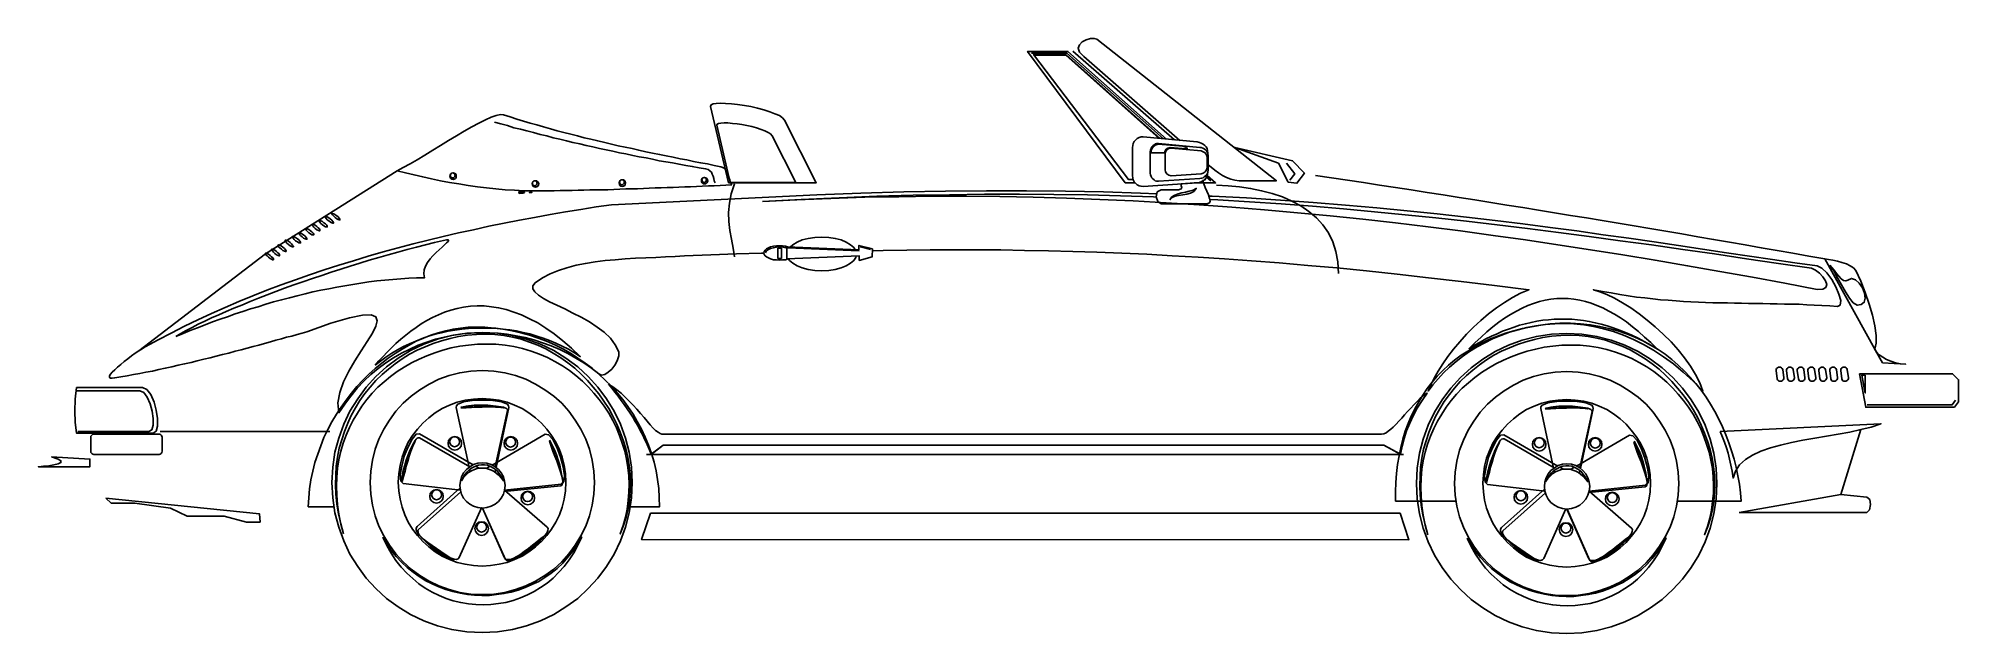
# Model space of a CAD drawing. Extents: x 879 to 1400, y -319 to -157.
import ezdxf

# ---------------------------------------------------------------- set-up
doc = ezdxf.new("R2010")
doc.units = 0
doc.layers.get('0').update_dxf_attribs({"linetype": 'CONTINUOUS'})
for name, color, linetype in [('2', 2, 'CONTINUOUS'), ('4', 4, 'CONTINUOUS'), ('7', 7, 'CONTINUOUS')]:
    doc.layers.add(name, color=color, linetype=linetype)

msp = doc.modelspace()

# ---------------------------------------------------------------- linework, layer by layer
msp.add_arc((517.4, -4937.43), 4795.66, 79.84004, 81.51055)
at = {"layer": '2', "linetype": 'CONTINUOUS'}
msp.add_lwpolyline([(1374.33, -248.51), (1373.38, -248.51), (1374.33, -253.32), (1374.33, -248.51)], dxfattribs=at)
at = {"layer": '4'}
for p, q in [((976.38, -193.02), (940.7, -215.54)), ((940.7, -215.54), (906.38, -241.86)), ((1373.11, -263.23), (1367.75, -280.86))]:
    msp.add_line(p, q, dxfattribs=at)
at = {"layer": '7', "linetype": 'CONTINUOUS'}
for points in [[(1184.9, -184.45), (1158.22, -160.67), (1147.3, -160.67), (1173.76, -196.28)], [(1184.09, -184.37), (1157.95, -161.14), (1148.32, -161.14)], [(1187.09, -184.65), (1159.51, -160.6)], [(1188.55, -184.82), (1162.57, -162.02), (1161.34, -160.87), (1161.01, -159.79), (1161.34, -158.9), (1162.09, -158.09), (1163.18, -157.55), (1164.33, -157.21), (1165.35, -157.14), (1166.02, -157.34), (1214.73, -195.74), (1204.62, -195.74), (1203.47, -195.6), (1202.38, -195.33), (1201.23, -194.86), (1200.14, -194.31), (1199.06, -193.63), (1198.04, -192.89), (1197.02, -192.07), (1196.21, -191.46), (1196.21, -191.46)], [(1183.18, -184.29), (1157.68, -161.48), (1148.93, -161.48), (1174.64, -195.4), (1175.89, -195.4)], [(1182.94, -184.26), (1157.62, -161.69), (1149.41, -161.69)], [(1066.18, -196.28), (1061.37, -175.59), (1061.5, -175.18), (1062.04, -174.91), (1062.86, -174.78), (1064.01, -174.71), (1065.44, -174.78), (1067, -174.85), (1068.69, -175.05), (1070.52, -175.32), (1072.29, -175.66), (1074.12, -176.07), (1075.81, -176.54), (1077.44, -177.02), (1078.8, -177.56), (1080.02, -178.1), (1080.9, -178.71), (1081.44, -179.32), (1089.99, -196.28), (1066.18, -196.28)], [(1067.13, -196.89), (1065.5, -196.96), (1063.94, -197.03), (1062.32, -197.09), (1060.76, -197.16), (1059.13, -197.23), (1057.57, -197.3), (1055.94, -197.36), (1054.38, -197.43), (1052.75, -197.5), (1051.19, -197.57), (1049.56, -197.57), (1047.94, -197.63), (1046.38, -197.7), (1044.75, -197.77), (1043.19, -197.84), (1041.56, -197.91), (1039.93, -197.97), (1038.37, -197.97), (1036.74, -198.04), (1035.12, -198.11), (1033.49, -198.18), (1031.93, -198.18), (1030.3, -198.25), (1028.67, -198.25), (1027.04, -198.31), (1025.48, -198.31), (1023.86, -198.38), (1022.23, -198.38), (1020.6, -198.38), (1018.97, -198.45), (1017.35, -198.45), (1015.72, -198.45), (1013.21, -198.45), (1010.77, -198.45), (1008.26, -198.31), (1005.68, -198.18), (1003.17, -197.97), (1000.66, -197.7), (998.15, -197.36), (995.64, -197.03), (993.13, -196.62), (990.62, -196.21), (988.18, -195.74), (985.74, -195.26), (983.36, -194.72), (980.99, -194.17), (978.68, -193.63), (976.38, -193.02), (978.07, -192.14), (979.9, -191.19), (981.87, -190.04), (983.91, -188.82), (986.08, -187.46), (988.18, -186.17), (990.35, -184.82), (992.52, -183.53), (994.62, -182.31), (996.66, -181.15), (998.56, -180.14), (1000.32, -179.25), (1001.88, -178.51), (1003.24, -178.1), (1004.39, -177.83), (1005.27, -177.9), (1007.03, -178.44), (1008.86, -179.05), (1010.63, -179.59), (1012.46, -180.14), (1014.29, -180.61), (1016.12, -181.15), (1017.95, -181.7), (1019.79, -182.17), (1021.62, -182.65), (1023.45, -183.12), (1025.28, -183.6), (1027.11, -184.07), (1028.94, -184.48), (1030.78, -184.95), (1032.67, -185.36), (1034.5, -185.83), (1036.34, -186.24), (1038.24, -186.65), (1040.07, -187.05), (1041.9, -187.46), (1043.8, -187.87), (1045.63, -188.28), (1047.53, -188.61), (1049.36, -189.02), (1051.19, -189.36), (1053.09, -189.77), (1054.92, -190.11), (1056.75, -190.51), (1058.65, -190.85), (1060.49, -191.19), (1062.32, -191.6), (1064.15, -191.94), (1064.89, -192.28), (1065.37, -192.82), (1065.77, -193.43), (1066.12, -194.11), (1066.32, -194.79), (1066.59, -195.53), (1066.79, -196.21), (1067.13, -196.89)], [(1062.59, -196.35), (1062.38, -195.74), (1062.25, -195.12), (1062.04, -194.52), (1061.84, -193.97), (1061.57, -193.43), (1061.16, -193.02), (1060.69, -192.68), (1060.01, -192.48), (1058.25, -192.21), (1056.42, -191.87), (1054.65, -191.6), (1052.82, -191.26), (1051.06, -190.92), (1049.22, -190.58), (1047.46, -190.31), (1045.63, -189.9), (1043.87, -189.56), (1042.04, -189.23), (1040.27, -188.88), (1038.44, -188.48), (1036.68, -188.14), (1034.85, -187.73), (1033.08, -187.39), (1031.25, -186.99), (1029.49, -186.58), (1027.65, -186.17), (1025.89, -185.77), (1024.06, -185.36), (1022.3, -184.95), (1020.47, -184.48), (1018.7, -184.07), (1016.94, -183.6), (1015.18, -183.19), (1013.34, -182.71), (1011.58, -182.24), (1009.82, -181.76), (1008.05, -181.36), (1006.29, -180.81), (1004.52, -180.34), (1002.76, -179.86)], [(1066.66, -196.21), (1063.06, -180.68), (1063.13, -180.41), (1063.54, -180.2), (1064.15, -180.14), (1065.03, -180.07), (1066.05, -180.07), (1067.27, -180.2), (1068.56, -180.34), (1069.84, -180.54), (1071.2, -180.81), (1072.56, -181.08), (1073.85, -181.42), (1075.07, -181.83), (1076.09, -182.24), (1076.97, -182.65), (1077.64, -183.05), (1078.05, -183.53), (1084.5, -196.21), (1066.66, -196.21)], [(1196.14, -188.41), (1196.14, -188.14), (1196.07, -187.6), (1195.94, -187.05), (1195.67, -186.58), (1195.33, -186.17), (1194.85, -185.83), (1194.38, -185.56), (1193.84, -185.36), (1193.23, -185.22), (1178.64, -183.87), (1178.03, -183.87), (1177.49, -184), (1177.01, -184.27), (1176.61, -184.68), (1176.2, -185.09), (1175.93, -185.63), (1175.79, -186.17), (1175.72, -186.78), (1175.72, -194.38), (1175.79, -194.99), (1175.93, -195.53), (1176.2, -196.01), (1176.61, -196.48), (1177.01, -196.82), (1177.49, -197.09), (1178.03, -197.23), (1178.64, -197.3), (1193.23, -196.28), (1193.84, -196.21), (1194.38, -196.01), (1194.85, -195.74), (1195.33, -195.4), (1195.67, -194.99), (1195.94, -194.52), (1196.07, -193.97), (1196.14, -193.43), (1196.14, -193.36), (1196.14, -193.36)], [(1182.78, -185.63), (1193.97, -186.71), (1194.38, -186.78), (1194.78, -186.92), (1195.19, -187.12), (1195.53, -187.39), (1195.8, -187.66), (1196.01, -188.07), (1196.14, -188.41), (1196.21, -188.88), (1196.21, -192.89), (1196.14, -193.36), (1196.01, -193.77), (1195.8, -194.11), (1195.53, -194.45), (1195.19, -194.72), (1194.85, -194.92), (1194.45, -195.06), (1193.97, -195.12), (1182.78, -195.87), (1182.3, -195.87), (1181.9, -195.74), (1181.56, -195.53), (1181.22, -195.26), (1180.95, -194.99), (1180.74, -194.58), (1180.61, -194.17), (1180.54, -193.7), (1180.54, -187.87), (1180.61, -187.39), (1180.74, -186.99), (1180.95, -186.58), (1181.22, -186.24), (1181.56, -185.97), (1181.9, -185.77), (1182.3, -185.63), (1182.78, -185.63)], [(1180.68, -188.14), (1184.41, -188.14), (1184.54, -187.66), (1184.88, -187.19), (1185.29, -186.92), (1185.9, -186.71), (1190.24, -187.12), (1190.58, -187.05), (1190.38, -186.78), (1189.9, -186.51), (1189.36, -186.37), (1182.64, -185.83), (1181.83, -186.1), (1181.29, -186.58), (1180.88, -187.26), (1180.68, -188.14)], [(1186.17, -186.92), (1194.31, -187.66), (1194.92, -187.87), (1195.46, -188.21), (1195.8, -188.68), (1195.94, -189.29), (1195.94, -192.21), (1195.8, -192.82), (1195.46, -193.29), (1194.92, -193.7), (1194.31, -193.84), (1186.17, -194.38), (1185.56, -194.24), (1185.02, -193.91), (1184.68, -193.36), (1184.54, -192.75), (1184.54, -188.54), (1184.68, -187.94), (1185.02, -187.39), (1185.56, -186.99), (1186.17, -186.92)], [(1217.91, -196.14), (1215.27, -190.99), (1203.47, -186.78), (1219.13, -190.31), (1222.32, -193.7), (1220.29, -196.41), (1217.91, -196.14)], [(1218.39, -195.6), (1219.68, -193.84), (1217.44, -190.99)], [(991.5, -193.63), (991.57, -193.63), (991.91, -193.7), (992.25, -193.84), (992.38, -194.17), (992.45, -194.52), (992.38, -194.86), (992.25, -195.12), (991.91, -195.33), (991.57, -195.4), (991.23, -195.33), (990.96, -195.12), (990.76, -194.86), (990.69, -194.52), (990.76, -194.17), (990.96, -193.84), (991.09, -193.77), (991.09, -193.77)], [(991.43, -193.63), (991.71, -193.7), (991.91, -193.84), (992.04, -194.04), (992.11, -194.31), (992.04, -194.58), (991.91, -194.79), (991.71, -194.92), (991.43, -194.99), (991.16, -194.92), (991.03, -194.79), (990.89, -194.58), (990.82, -194.31), (990.89, -194.04), (991.03, -193.84), (991.16, -193.7), (991.43, -193.63)], [(1013.82, -195.74), (1013.89, -195.74), (1014.23, -195.8), (1014.5, -196.01), (1014.7, -196.28), (1014.77, -196.62), (1014.7, -196.96), (1014.5, -197.23), (1014.23, -197.43), (1013.89, -197.5), (1013.55, -197.43), (1013.27, -197.23), (1013.07, -196.96), (1013.01, -196.62), (1013.07, -196.28), (1013.14, -196.21), (1013.27, -196.01), (1013.55, -195.8), (1013.82, -195.74)], [(1013.75, -195.74), (1014.02, -195.8), (1014.16, -195.94), (1014.29, -196.14), (1014.36, -196.41), (1014.29, -196.69), (1014.16, -196.89), (1014.02, -197.03), (1013.75, -197.09), (1013.48, -197.03), (1013.27, -196.89), (1013.14, -196.69), (1013.07, -196.41), (1013.14, -196.14), (1013.27, -195.94), (1013.48, -195.8), (1013.75, -195.74)], [(1037.36, -195.46), (1037.42, -195.46), (1037.76, -195.53), (1038.1, -195.74), (1038.24, -196.01), (1038.3, -196.35), (1038.24, -196.75), (1038.1, -197.03), (1037.76, -197.23), (1037.42, -197.3), (1037.08, -197.23), (1036.81, -197.03), (1036.68, -196.75), (1036.61, -196.35), (1036.68, -196.01), (1036.81, -195.74), (1036.88, -195.67), (1037.08, -195.53), (1037.36, -195.46)], [(1037.29, -195.46), (1037.56, -195.53), (1037.76, -195.67), (1037.9, -195.87), (1037.96, -196.14), (1037.9, -196.41), (1037.76, -196.62), (1037.56, -196.75), (1037.29, -196.82), (1037.02, -196.75), (1036.88, -196.62), (1036.74, -196.41), (1036.68, -196.14), (1036.74, -195.87), (1036.88, -195.67), (1037.02, -195.53), (1037.29, -195.46)], [(1059.67, -194.86), (1059.74, -194.86), (1060.08, -194.92), (1060.35, -195.12), (1060.55, -195.4), (1060.62, -195.74), (1060.55, -196.08), (1060.35, -196.35), (1060.08, -196.55), (1059.74, -196.62), (1059.4, -196.55), (1059.13, -196.35), (1058.92, -196.08), (1058.86, -195.74), (1058.92, -195.4), (1059.13, -195.12), (1059.2, -195.06), (1059.4, -194.92), (1059.67, -194.86)], [(1059.6, -194.86), (1059.87, -194.92), (1060.08, -195.06), (1060.21, -195.26), (1060.28, -195.53), (1060.21, -195.8), (1060.08, -196.01), (1059.87, -196.14), (1059.6, -196.21), (1059.33, -196.14), (1059.2, -196.01), (1059.06, -195.8), (1058.99, -195.53), (1059.06, -195.26), (1059.2, -195.06), (1059.33, -194.92), (1059.6, -194.86)], [(1067.88, -196.62), (1066.93, -199.26), (1066.45, -201.84), (1066.25, -204.35), (1066.32, -206.79), (1066.59, -209.23), (1067, -211.61), (1067.47, -214.05), (1067.88, -216.42)], [(1173.76, -196.28), (1176.44, -196.29)], [(1188.88, -196.62), (1188.95, -197.09), (1189.09, -197.57), (1188.95, -197.97), (1188.21, -198.18), (1183.46, -198.18), (1182.44, -198.79), (1182.17, -200.08), (1182.58, -201.37), (1183.46, -201.98), (1195.94, -201.98), (1196.55, -201.77), (1196.75, -201.3), (1196.62, -200.55), (1196.35, -199.6), (1195.87, -198.58), (1195.46, -197.57), (1195.06, -196.55), (1194.78, -195.67), (1194.58, -195.87), (1194.31, -196.01), (1194.11, -196.14), (1193.84, -196.21), (1193.5, -196.35), (1193.23, -196.35), (1192.89, -196.35), (1192.55, -196.35), (1188.88, -196.62)], [(1192.46, -196.33), (1198.24, -196.35), (1195.98, -194.33)], [(1195.33, -195.4), (1195.6, -195.4)], [(1195.6, -195.4), (1195.44, -195.26)], [(1196.95, -195.8), (1195.79, -194.77)], [(1198.52, -196.96), (1201.64, -197.09), (1204.69, -197.36), (1207.74, -197.84), (1210.73, -198.45), (1213.57, -199.2), (1216.36, -200.15), (1218.93, -201.3), (1221.37, -202.59), (1223.54, -204.08), (1225.58, -205.84), (1227.34, -207.74), (1228.84, -209.91), (1229.99, -212.29), (1230.87, -214.93), (1231.41, -217.78), (1231.55, -220.9)], [(908.14, -240.77), (911.67, -238.88), (915.19, -237.05), (918.79, -235.21), (922.38, -233.45), (926.05, -231.75), (929.78, -230.13), (933.51, -228.5), (937.31, -226.94), (941.1, -225.44), (944.97, -224.02), (948.84, -222.6), (952.7, -221.24), (956.64, -219.95), (960.64, -218.66), (964.57, -217.44), (968.58, -216.22), (972.65, -215.07), (976.65, -213.98), (980.72, -212.9), (984.79, -211.88), (988.92, -210.86), (993, -209.91), (997.13, -209.03), (1001.27, -208.08), (1005.41, -207.27), (1009.55, -206.45), (1013.68, -205.71), (1017.89, -204.89), (1022.03, -204.21), (1026.16, -203.54), (1030.37, -202.86), (1034.5, -202.25), (1090.13, -199.53), (1102.06, -199.13), (1113.73, -198.79), (1125.06, -198.58), (1136.18, -198.52), (1146.96, -198.52), (1157.55, -198.58), (1167.86, -198.79), (1177.89, -199.13), (1182.34, -199.28)], [(1010.9, -199.06), (1010.56, -199.13), (1010.22, -199.13), (1009.82, -199.13), (1009.48, -199.2), (1009.48, -199.13), (1009.48, -199.06), (1009.41, -198.92), (1009.41, -198.72), (1009.75, -198.72), (1010.15, -198.72), (1010.49, -198.79), (1010.83, -198.79), (1010.9, -199.06)], [(1012.32, -198.99), (1012.46, -198.92), (1012.66, -198.92), (1012.8, -198.92), (1012.94, -198.92), (1012.8, -198.92), (1012.66, -198.92), (1012.46, -198.92), (1012.32, -198.92), (1012.32, -198.99)], [(1075.41, -201.37), (1085.92, -200.82), (1096.23, -200.35), (1106.41, -199.94), (1116.31, -199.67), (1126.08, -199.53), (1135.64, -199.4), (1145.07, -199.4), (1154.36, -199.47), (1163.51, -199.6), (1172.47, -199.8), (1181.42, -200.15), (1182.2, -200.18)], [(1196.67, -200.84), (1198.85, -200.96), (1207.47, -201.43), (1216.02, -202.04), (1224.49, -202.66), (1232.91, -203.33), (1241.32, -204.15), (1249.59, -204.96), (1257.93, -205.78), (1266.28, -206.72), (1274.55, -207.67), (1282.83, -208.69), (1291.17, -209.78), (1299.51, -210.86), (1307.92, -212.01), (1316.4, -213.17), (1324.88, -214.39), (1333.5, -215.61), (1342.11, -216.9), (1350.86, -218.19), (1359.75, -219.48), (1360.83, -220.02), (1361.92, -220.83), (1362.87, -221.85), (1363.54, -222.93), (1363.88, -223.89), (1363.68, -224.7), (1362.87, -225.17), (1361.31, -225.24), (1352.49, -223.55), (1343.74, -221.92), (1334.92, -220.36), (1326.17, -218.8), (1317.35, -217.31), (1308.6, -215.81), (1299.85, -214.46), (1291.04, -213.1), (1282.22, -211.81), (1273.47, -210.59), (1264.65, -209.37), (1255.83, -208.29), (1247.01, -207.2), (1238.13, -206.18), (1229.31, -205.3), (1220.42, -204.42), (1211.54, -203.6), (1202.65, -202.92), (1193.77, -202.25), (1184.81, -201.71), (1175.86, -201.23), (1166.84, -200.82), (1157.82, -200.49), (1148.8, -200.21), (1139.78, -200.01), (1130.62, -199.94), (1121.53, -199.94), (1112.37, -200.08), (1103.22, -200.21), (1093.99, -200.55), (1084.7, -200.89), (1075.41, -201.37)], [(1196.43, -199.9), (1197.29, -199.94), (1206.65, -200.42), (1215.81, -201.03), (1224.7, -201.64), (1233.45, -202.38), (1241.93, -203.13), (1250.2, -203.88), (1258.34, -204.76), (1266.21, -205.64), (1274.01, -206.52), (1281.54, -207.47), (1288.93, -208.42), (1296.19, -209.37), (1303.31, -210.39), (1310.23, -211.34), (1317.08, -212.35), (1323.73, -213.3), (1330.24, -214.32), (1336.68, -215.27), (1342.99, -216.22), (1349.23, -217.1), (1355.27, -217.98), (1361.31, -218.87), (1362.6, -219.48), (1363.95, -220.76), (1365.24, -222.53), (1366.4, -224.56), (1367.21, -226.53), (1367.68, -228.23), (1367.55, -229.45), (1366.8, -229.85), (1364.7, -229.72), (1362.6, -229.58), (1360.49, -229.45), (1358.46, -229.38), (1356.42, -229.24), (1354.45, -229.18), (1352.42, -229.18), (1350.45, -229.11), (1348.56, -229.11), (1346.59, -229.04), (1344.62, -229.04), (1342.72, -229.04), (1340.82, -228.97), (1338.85, -228.97), (1336.96, -228.9), (1334.99, -228.9), (1333.02, -228.84), (1331.05, -228.77), (1329.09, -228.7), (1327.05, -228.56), (1325.09, -228.5), (1323.05, -228.36), (1320.95, -228.16), (1318.84, -228.02), (1316.74, -227.75), (1314.57, -227.55), (1312.33, -227.28), (1310.09, -226.94), (1307.79, -226.6), (1305.48, -226.19), (1303.11, -225.79), (1300.67, -225.31), (1302.43, -225.85), (1304.33, -226.6), (1306.37, -227.62), (1308.54, -228.84), (1310.77, -230.19), (1313.01, -231.82), (1315.25, -233.52), (1317.42, -235.35), (1319.59, -237.38), (1321.69, -239.42), (1323.59, -241.59), (1325.36, -243.76), (1326.98, -246), (1328.34, -248.3), (1329.5, -250.54), (1330.31, -252.78), (1327.66, -250.14), (1325.02, -247.69), (1322.37, -245.45), (1319.66, -243.49), (1316.95, -241.72), (1314.23, -240.16), (1311.52, -238.81), (1308.81, -237.65), (1306.09, -236.64), (1303.38, -235.89), (1300.67, -235.28), (1298.02, -234.87), (1295.38, -234.6), (1292.73, -234.47), (1290.15, -234.53), (1287.58, -234.74), (1285.07, -235.08), (1282.62, -235.55), (1280.25, -236.16), (1277.88, -236.84), (1275.57, -237.72), (1273.33, -238.6), (1271.23, -239.69), (1269.13, -240.84), (1267.09, -242.06), (1265.19, -243.42), (1263.43, -244.78), (1261.67, -246.27), (1260.04, -247.83), (1258.55, -249.46), (1257.12, -251.08), (1255.83, -252.78), (1256.58, -251.08), (1257.46, -249.25), (1258.55, -247.35), (1259.83, -245.39), (1261.19, -243.42), (1262.75, -241.39), (1264.45, -239.42), (1266.28, -237.38), (1268.18, -235.48), (1270.14, -233.65), (1272.25, -231.89), (1274.35, -230.26), (1276.52, -228.77), (1278.69, -227.41), (1280.93, -226.26), (1283.17, -225.31), (1273.81, -224.16), (1264.78, -223.07), (1255.97, -222.05), (1247.42, -221.1), (1239.14, -220.22), (1231.07, -219.41), (1223.21, -218.73), (1215.47, -218.05), (1208.01, -217.44), (1200.69, -216.97), (1193.5, -216.49), (1186.51, -216.09), (1179.59, -215.68), (1172.81, -215.41), (1166.09, -215.13), (1159.51, -214.93), (1153, -214.73), (1146.49, -214.66), (1140.05, -214.52), (1133.67, -214.52), (1127.3, -214.52), (1120.92, -214.52), (1114.54, -214.59), (1108.1, -214.66), (1105.24, -214.72)], [(1185.83, -200.89), (1186.44, -200.28), (1187.26, -199.94), (1188.21, -199.74), (1189.36, -199.6), (1190.44, -199.4), (1191.46, -199.13), (1192.34, -198.65), (1193.02, -197.84), (1192.14, -198.31), (1191.12, -198.58), (1190.1, -198.86), (1189.09, -199.06), (1188.07, -199.26), (1187.19, -199.67), (1186.37, -200.15), (1185.83, -200.89)], [(954.6, -208.15), (955.01, -208.49), (955.35, -208.83), (955.48, -209.1), (955.48, -209.3), (955.35, -209.3), (955.08, -209.23), (954.67, -209.03), (954.2, -208.69), (953.79, -208.35), (953.52, -208.01), (953.31, -207.74), (953.31, -207.54), (953.52, -207.54), (953.79, -207.61), (954.2, -207.81), (954.6, -208.15)], [(956.57, -207.13), (956.98, -207.47), (957.32, -207.81), (957.45, -208.08), (957.45, -208.29), (957.25, -208.29), (956.98, -208.22), (956.57, -208.01), (956.16, -207.67), (955.75, -207.33), (955.42, -207), (955.28, -206.72), (955.28, -206.52), (955.48, -206.52), (955.75, -206.59), (956.16, -206.79), (956.57, -207.13)], [(958.27, -206.11), (958.67, -206.45), (959.01, -206.79), (959.15, -207.06), (959.15, -207.27), (959.01, -207.27), (958.74, -207.2), (958.33, -207), (957.86, -206.66), (957.45, -206.32), (957.18, -205.98), (956.98, -205.71), (956.98, -205.5), (957.18, -205.5), (957.45, -205.57), (957.86, -205.78), (958.27, -206.11)], [(960.03, -205.23), (960.44, -205.57), (960.71, -205.91), (960.91, -206.18), (960.91, -206.38), (960.71, -206.38), (960.44, -206.25), (960.03, -206.05), (959.62, -205.71), (959.21, -205.37), (958.87, -205.03), (958.74, -204.76), (958.74, -204.62), (958.87, -204.62), (959.21, -204.69), (959.55, -204.89), (960.03, -205.23)], [(916.42, -237.99), (917.77, -237.18), (919.26, -236.36), (920.82, -235.55), (922.52, -234.67), (924.28, -233.86), (926.11, -232.97), (928.08, -232.09), (930.11, -231.21), (932.15, -230.33), (934.32, -229.45), (936.56, -228.5), (938.8, -227.62), (941.17, -226.73), (943.55, -225.79), (945.92, -224.9), (948.43, -224.02), (950.87, -223.14), (953.45, -222.26), (955.96, -221.44), (958.54, -220.56), (961.11, -219.75), (963.69, -218.93), (966.27, -218.12), (968.85, -217.31), (971.42, -216.56), (974, -215.81), (976.58, -215.13), (979.16, -214.39), (981.67, -213.78), (984.11, -213.1), (986.55, -212.49), (988.99, -211.95), (989.81, -211.81), (990.28, -211.81), (990.35, -211.95), (990.21, -212.22), (989.81, -212.63), (989.26, -213.17), (988.59, -213.78), (987.77, -214.46), (986.96, -215.2), (986.08, -216.09), (985.33, -216.97), (984.65, -217.92), (984.11, -218.93), (983.77, -219.95), (983.63, -220.97), (983.84, -222.05), (981.67, -222.12), (979.56, -222.19), (977.39, -222.33), (975.22, -222.53), (973.05, -222.73), (970.88, -222.93), (968.71, -223.21), (966.54, -223.55), (964.37, -223.89), (962.27, -224.22), (960.1, -224.63), (957.93, -225.04), (955.75, -225.44), (953.58, -225.92), (951.48, -226.39), (949.31, -226.94), (947.21, -227.48), (945.11, -228.09), (942.94, -228.63), (940.83, -229.24), (938.73, -229.92), (936.63, -230.53), (934.59, -231.21), (932.49, -231.89), (930.46, -232.64), (928.42, -233.31), (926.39, -234.06), (924.35, -234.81), (922.31, -235.62), (920.35, -236.36), (918.38, -237.18), (916.42, -237.99)], [(945.45, -213.78), (945.85, -214.12), (946.12, -214.46), (946.33, -214.73), (946.33, -214.93), (946.12, -214.93), (945.85, -214.87), (945.45, -214.66), (945.04, -214.32), (944.63, -213.98), (944.29, -213.64), (944.16, -213.37), (944.16, -213.17), (944.29, -213.17), (944.63, -213.24), (944.97, -213.44), (945.45, -213.78)], [(947.41, -212.49), (947.82, -212.9), (948.09, -213.24), (948.29, -213.51), (948.29, -213.64), (948.09, -213.71), (947.82, -213.58), (947.41, -213.37), (946.94, -213.03), (946.53, -212.69), (946.26, -212.35), (946.06, -212.08), (946.06, -211.88), (946.26, -211.88), (946.53, -211.95), (946.94, -212.15), (947.41, -212.49)], [(949.38, -211.47), (949.79, -211.81), (950.06, -212.15), (950.26, -212.42), (950.26, -212.63), (950.06, -212.63), (949.79, -212.56), (949.38, -212.35), (948.9, -212.01), (948.5, -211.68), (948.23, -211.34), (948.02, -211.07), (948.02, -210.86), (948.23, -210.86), (948.5, -210.93), (948.9, -211.13), (949.38, -211.47)], [(951.07, -210.46), (951.48, -210.79), (951.75, -211.13), (951.96, -211.41), (951.96, -211.61), (951.75, -211.61), (951.48, -211.54), (951.07, -211.34), (950.67, -211), (950.26, -210.59), (949.92, -210.25), (949.79, -209.98), (949.79, -209.84), (949.92, -209.84), (950.26, -209.91), (950.6, -210.12), (951.07, -210.46)], [(952.91, -209.3), (953.31, -209.64), (953.65, -209.98), (953.79, -210.25), (953.79, -210.46), (953.58, -210.46), (953.31, -210.39), (952.91, -210.18), (952.5, -209.84), (952.09, -209.51), (951.75, -209.17), (951.62, -208.89), (951.62, -208.69), (951.75, -208.69), (952.09, -208.76), (952.43, -208.96), (952.91, -209.3)], [(1082.19, -213.64), (1081.65, -213.51), (1080.83, -213.44), (1080.02, -213.37), (1079.21, -213.44), (1078.39, -213.51), (1077.64, -213.71), (1077.04, -213.91), (1076.56, -214.25), (1076.15, -214.59), (1075.88, -214.93), (1075.81, -215.34), (1075.88, -215.75), (1076.15, -216.09), (1076.56, -216.42), (1077.04, -216.7), (1077.64, -216.97), (1078.39, -217.17), (1079.21, -217.24), (1080.02, -217.31), (1080.83, -217.24), (1081.65, -217.17), (1082.39, -216.97), (1082.46, -216.97), (1082.46, -216.97)], [(1081.99, -213.64), (1101.59, -214.52), (1101.59, -213.3), (1105.25, -214.25), (1105.19, -216.36), (1101.66, -217.37), (1101.66, -216.15), (1082.05, -216.97), (1081.99, -213.64)], [(1082.99, -213.69), (1083.68, -213.1), (1084.84, -212.42), (1086.19, -211.81), (1087.82, -211.41), (1089.58, -211.13), (1091.48, -211.07)], [(1091.48, -211.07), (1093.38, -211.13), (1095.15, -211.41), (1096.77, -211.81), (1098.13, -212.42), (1099.28, -213.1), (1100.16, -213.85), (1100.59, -214.48)], [(1075.82, -215.39), (1075.2, -215.41), (1068.35, -215.61), (1061.43, -215.88), (1054.31, -216.09), (1051.8, -216.29), (1049.16, -216.42), (1046.51, -216.56), (1043.8, -216.63), (1041.02, -216.76), (1038.24, -216.97), (1035.52, -217.17), (1032.81, -217.37), (1030.1, -217.71), (1027.45, -218.19), (1024.94, -218.66), (1022.43, -219.34), (1020.13, -220.09), (1017.89, -221.04), (1015.78, -222.12), (1013.82, -223.41), (1013.21, -224.29), (1013.21, -225.11), (1013.75, -225.92), (1014.7, -226.8), (1016.06, -227.68), (1017.75, -228.56), (1019.72, -229.51), (1021.82, -230.53), (1024.06, -231.62), (1026.3, -232.77), (1028.54, -234.06), (1030.64, -235.42), (1032.54, -236.84), (1034.23, -238.47), (1035.52, -240.23), (1036.47, -242.13), (1036.47, -243.28), (1036.07, -244.57), (1035.45, -245.79), (1034.57, -246.81), (1033.62, -247.69), (1032.67, -248.3), (1031.79, -248.44), (1031.05, -248.1), (1029.08, -246.54), (1026.98, -245.12), (1024.87, -243.83), (1022.7, -242.61), (1020.47, -241.52), (1018.16, -240.5), (1015.85, -239.69), (1013.48, -238.94), (1011.1, -238.27), (1008.66, -237.79), (1006.22, -237.38), (1003.78, -237.11), (1001.34, -236.98), (998.89, -236.98), (996.45, -237.11), (994.01, -237.31), (991.57, -237.65), (989.2, -238.13), (986.82, -238.74), (984.45, -239.49), (982.14, -240.37), (979.84, -241.39), (977.6, -242.47), (975.43, -243.76), (973.32, -245.12), (971.29, -246.68), (969.32, -248.3), (967.42, -250.14), (965.59, -252.03), (963.83, -254.14), (962.2, -256.31), (960.64, -258.68), (960.37, -255.97), (960.84, -253.19), (961.86, -250.27), (963.28, -247.35), (964.98, -244.57), (966.67, -241.86), (968.3, -239.35), (969.73, -237.11), (970.68, -235.21), (971.02, -233.72), (970.68, -232.64), (969.39, -232.09), (967.02, -232.23), (963.49, -232.97), (958.47, -234.4), (951.96, -236.71), (950.67, -237.05), (949.31, -237.45), (947.89, -237.86), (946.46, -238.2), (945.04, -238.6), (943.55, -239.01), (942.05, -239.42), (940.49, -239.89), (938.93, -240.3), (937.37, -240.71), (935.75, -241.18), (934.12, -241.59), (932.49, -242), (930.8, -242.47), (929.1, -242.88), (927.4, -243.35), (925.71, -243.76), (924.01, -244.17), (922.25, -244.57), (920.55, -245.05), (918.79, -245.45), (917.02, -245.79), (915.33, -246.2), (913.56, -246.61), (911.8, -246.95), (910.11, -247.35), (908.34, -247.69), (906.65, -248.03), (904.95, -248.3), (903.25, -248.64), (901.56, -248.91), (899.86, -249.19), (899.12, -249.32), (898.64, -249.25), (898.44, -249.05), (898.44, -248.64), (898.71, -248.24), (899.19, -247.63), (899.86, -247.02), (900.61, -246.27), (901.49, -245.59), (902.44, -244.78), (903.39, -244.03), (904.41, -243.28), (905.43, -242.54), (906.38, -241.86), (907.33, -241.32), (908.14, -240.77)], [(941.99, -216.02), (942.39, -216.36), (942.73, -216.7), (942.87, -216.97), (942.87, -217.17), (942.66, -217.17), (942.39, -217.04), (941.99, -216.83), (941.58, -216.49), (941.17, -216.15), (940.83, -215.81), (940.7, -215.54), (940.7, -215.41), (940.9, -215.41), (941.17, -215.47), (941.58, -215.68), (941.99, -216.02)], [(943.68, -214.93), (944.09, -215.27), (944.43, -215.61), (944.56, -215.88), (944.56, -216.09), (944.43, -216.09), (944.16, -216.02), (943.75, -215.81), (943.27, -215.47), (942.87, -215.13), (942.6, -214.8), (942.39, -214.52), (942.39, -214.32), (942.6, -214.32), (942.87, -214.39), (943.27, -214.59), (943.68, -214.93)], [(1076.22, -215.27), (1076.56, -214.8), (1077.04, -214.39), (1077.64, -214.12), (1078.39, -213.91), (1079.27, -213.78), (1080.09, -213.71), (1080.97, -213.78), (1081.78, -213.98)], [(1080.56, -216.83), (1079.61, -216.83), (1079.61, -214.05), (1080.56, -214.05), (1080.56, -216.83)], [(1082.33, -213.98), (1101.66, -214.8)], [(1100.79, -216.19), (1100.71, -216.56), (1100.16, -217.37), (1099.28, -218.12), (1098.13, -218.8), (1096.77, -219.41), (1095.15, -219.81), (1093.38, -220.09), (1091.48, -220.15), (1089.58, -220.09), (1087.82, -219.81), (1086.19, -219.41), (1084.84, -218.8), (1083.68, -218.12), (1082.8, -217.37), (1082.52, -216.95)], [(1101.93, -213.64), (1104.71, -214.39)], [(1376.91, -241.39), (1363.34, -216.97), (1364.36, -217.1), (1365.51, -217.31), (1366.8, -217.58), (1368.02, -217.92), (1369.24, -218.32), (1370.26, -218.8), (1371.14, -219.41), (1371.75, -220.09), (1373.11, -223), (1374.33, -226.06), (1375.42, -229.18), (1376.3, -232.23), (1376.91, -235.14), (1377.25, -237.72), (1377.25, -239.82), (1376.91, -241.39)], [(1364.7, -218.66), (1365.78, -220.22), (1366.8, -222.05), (1367.89, -224.02), (1368.97, -225.92), (1370.06, -227.62), (1371.07, -228.84), (1372.16, -229.51), (1373.18, -229.31), (1374.06, -228.7), (1374.33, -227.62), (1374.13, -226.26), (1373.58, -224.77), (1372.7, -223.55), (1371.69, -222.6), (1370.6, -222.26), (1369.65, -222.73), (1369.04, -222.93), (1368.43, -222.8), (1367.82, -222.33), (1367.21, -221.65), (1366.53, -220.9), (1365.92, -220.02), (1365.31, -219.27), (1364.7, -218.66)], [(1266.89, -241.32), (1268.52, -239.69), (1270.21, -238.13), (1271.77, -236.71), (1273.4, -235.35), (1275.03, -234.13), (1276.59, -233.04), (1278.22, -232.02), (1279.78, -231.08), (1281.33, -230.33), (1282.9, -229.58), (1284.45, -229.04), (1286.02, -228.5), (1287.58, -228.16), (1289.14, -227.89), (1290.7, -227.68), (1292.25, -227.68), (1293.82, -227.68), (1295.38, -227.89), (1296.94, -228.16), (1298.5, -228.5), (1300.06, -228.97), (1301.62, -229.58), (1303.18, -230.26), (1304.8, -231.08), (1306.37, -231.96), (1307.99, -232.97), (1309.62, -234.06), (1311.25, -235.35), (1312.88, -236.64), (1314.5, -238.13), (1316.2, -239.62), (1317.89, -241.32), (1316.2, -240.3), (1314.44, -239.35), (1312.74, -238.47), (1311.04, -237.65), (1309.35, -236.91), (1307.72, -236.23), (1306.03, -235.62), (1304.4, -235.08), (1302.77, -234.67), (1301.14, -234.26), (1299.51, -233.92), (1297.95, -233.65), (1296.33, -233.45), (1294.77, -233.31), (1293.14, -233.25), (1291.58, -233.25), (1290.02, -233.31), (1288.46, -233.45), (1286.9, -233.59), (1285.34, -233.86), (1283.78, -234.19), (1282.22, -234.53), (1280.66, -234.94), (1279.16, -235.42), (1277.61, -235.96), (1276.04, -236.57), (1274.55, -237.25), (1272.99, -237.93), (1271.5, -238.67), (1269.94, -239.49), (1268.45, -240.37), (1266.89, -241.32)], [(970.47, -245.79), (971.49, -244.57), (972.58, -243.42), (973.73, -242.2), (974.88, -241.05), (976.1, -239.89), (977.39, -238.74), (978.75, -237.59), (980.11, -236.57), (981.53, -235.55), (982.96, -234.53), (984.45, -233.65), (986.01, -232.84), (987.64, -232.09), (989.26, -231.42), (990.96, -230.87), (992.66, -230.4), (994.42, -230.06), (996.25, -229.79), (998.08, -229.72), (999.98, -229.72), (1001.95, -229.92), (1003.92, -230.19), (1005.95, -230.67), (1008.05, -231.35), (1010.15, -232.16), (1012.26, -233.18), (1014.5, -234.33), (1016.73, -235.76), (1018.97, -237.31), (1021.28, -239.15), (1023.65, -241.18), (1026.03, -243.42), (1024.47, -242.4), (1022.84, -241.45), (1021.14, -240.64), (1019.45, -239.82), (1017.75, -239.08), (1015.99, -238.4), (1014.23, -237.86), (1012.39, -237.31), (1010.56, -236.91), (1008.73, -236.5), (1006.9, -236.16), (1005.07, -235.96), (1003.17, -235.76), (1001.34, -235.69), (999.51, -235.69), (997.61, -235.69), (995.77, -235.82), (993.94, -236.03), (992.04, -236.23), (990.28, -236.57), (988.45, -236.98), (986.68, -237.38), (984.92, -237.93), (983.16, -238.54), (981.46, -239.22), (979.77, -239.96), (978.14, -240.71), (976.51, -241.59), (974.95, -242.54), (973.39, -243.56), (971.9, -244.64), (970.47, -245.79)], [(1039.59, -284.18), (1047.53, -284.18), (1047.46, -281.67), (1047.33, -279.23), (1046.99, -276.79), (1046.58, -274.41), (1046.04, -272.04), (1045.36, -269.73), (1044.54, -267.5), (1043.66, -265.26), (1042.65, -263.16), (1041.49, -261.06), (1040.34, -259.02), (1038.98, -256.99), (1037.56, -255.09), (1036.07, -253.26), (1034.5, -251.49), (1032.81, -249.8), (1031.05, -248.17), (1029.28, -246.61), (1027.38, -245.18), (1025.42, -243.83), (1023.38, -242.54), (1021.28, -241.32), (1019.11, -240.23), (1016.87, -239.28), (1014.63, -238.4), (1012.32, -237.65), (1009.95, -236.98), (1007.58, -236.43), (1005.14, -235.96), (1002.69, -235.69), (1000.18, -235.48), (997.67, -235.42), (995.64, -235.48), (993.6, -235.69), (991.57, -235.96), (989.6, -236.43), (987.57, -236.98), (985.53, -237.65), (983.57, -238.4), (981.6, -239.28), (979.63, -240.3), (977.73, -241.39), (975.83, -242.61), (974, -243.9), (972.24, -245.25), (970.47, -246.68), (968.78, -248.24), (967.15, -249.86), (965.52, -251.56), (964.03, -253.39), (962.61, -255.22), (961.25, -257.12), (959.96, -259.09), (958.74, -261.12), (957.59, -263.23), (956.57, -265.4), (955.69, -267.63), (954.87, -269.87), (954.13, -272.18), (953.52, -274.48), (953.04, -276.86), (952.64, -279.3), (952.43, -281.74), (952.3, -284.18), (959.28, -284.18), (959.28, -283.98)], [(999.44, -236.91), (1003.58, -237.11), (1007.64, -237.72), (1011.51, -238.74), (1015.24, -240.1), (1018.84, -241.79), (1022.16, -243.9), (1025.35, -246.2), (1028.2, -248.85), (1030.84, -251.7), (1033.15, -254.88), (1035.25, -258.21), (1036.95, -261.8), (1038.3, -265.53), (1039.32, -269.4), (1039.93, -273.47), (1040.14, -277.6), (1039.93, -281.74), (1039.32, -285.81), (1038.3, -289.68), (1036.95, -293.41), (1035.25, -297), (1033.15, -300.33), (1030.84, -303.51), (1028.2, -306.36), (1025.35, -309.01), (1022.16, -311.32), (1018.84, -313.42), (1015.24, -315.11), (1011.51, -316.47), (1007.64, -317.49), (1003.58, -318.1), (999.44, -318.3), (995.3, -318.1), (991.23, -317.49), (987.37, -316.47), (983.63, -315.11), (980.04, -313.42), (976.71, -311.32), (973.53, -309.01), (970.68, -306.36), (968.03, -303.51), (965.73, -300.33), (963.62, -297), (961.93, -293.41), (960.57, -289.68), (959.55, -285.81), (958.94, -281.74), (958.74, -277.6), (958.94, -273.47), (959.55, -269.4), (960.57, -265.53), (961.93, -261.8), (963.62, -258.21), (965.73, -254.88), (968.03, -251.7), (970.68, -248.85), (973.53, -246.2), (976.71, -243.9), (980.04, -241.79), (983.63, -240.1), (987.37, -238.74), (991.23, -237.72), (995.3, -237.11), (999.44, -236.91)], [(961.86, -291.51), (961.11, -288.86), (960.57, -286.22), (960.23, -283.64), (960.03, -281.06), (959.96, -278.55), (960.03, -276.11), (960.23, -273.74), (960.64, -271.43), (961.18, -269.13), (961.79, -266.89), (962.61, -264.79), (963.49, -262.69), (964.5, -260.65), (965.66, -258.75), (966.88, -256.85), (968.24, -255.09), (969.66, -253.39), (971.22, -251.76), (972.85, -250.27), (974.61, -248.85), (976.44, -247.49), (978.34, -246.27), (980.31, -245.12), (982.34, -244.1), (984.45, -243.22), (986.62, -242.4), (988.79, -241.66), (991.09, -241.11), (993.4, -240.64), (995.77, -240.3), (998.15, -240.1), (1000.59, -240.03), (1003.17, -240.1), (1005.68, -240.37), (1008.05, -240.71), (1010.43, -241.25), (1012.73, -241.93), (1014.97, -242.74), (1017.14, -243.69), (1019.18, -244.78), (1021.21, -245.93), (1023.11, -247.22), (1024.87, -248.57), (1026.64, -250.07), (1028.27, -251.7), (1029.76, -253.32), (1031.18, -255.09), (1032.54, -256.92), (1033.76, -258.82), (1034.85, -260.78), (1035.86, -262.75), (1036.68, -264.86), (1037.42, -266.96), (1038.1, -269.13), (1038.58, -271.3), (1038.98, -273.53), (1039.19, -275.77), (1039.32, -278.01), (1039.25, -280.25), (1039.05, -282.49), (1038.78, -284.79), (1038.3, -287.03), (1037.63, -289.27), (1036.88, -291.51), (1037.76, -289.27), (1038.51, -286.96), (1039.05, -284.66), (1039.39, -282.35), (1039.59, -279.98), (1039.66, -277.67), (1039.53, -275.3), (1039.32, -272.99), (1038.91, -270.69), (1038.37, -268.38), (1037.69, -266.14), (1036.88, -263.9), (1035.93, -261.73), (1034.91, -259.56), (1033.76, -257.53), (1032.47, -255.49), (1031.05, -253.53), (1029.56, -251.7), (1027.99, -249.93), (1026.3, -248.24), (1024.53, -246.61), (1022.64, -245.12), (1020.74, -243.76), (1018.7, -242.47), (1016.67, -241.32), (1014.5, -240.3), (1012.26, -239.49), (1010.02, -238.74), (1007.71, -238.13), (1005.34, -237.72), (1002.9, -237.45), (1000.46, -237.38), (997.94, -237.45), (995.5, -237.65), (993.06, -237.99), (990.76, -238.54), (988.45, -239.15), (986.14, -239.89), (983.97, -240.77), (981.8, -241.72), (979.77, -242.81), (977.8, -244.03), (975.9, -245.39), (974.07, -246.81), (972.31, -248.3), (970.68, -249.93), (969.12, -251.7), (967.69, -253.46), (966.34, -255.36), (965.12, -257.32), (963.96, -259.43), (963.01, -261.53), (962.13, -263.77), (961.38, -266.01), (960.71, -268.31), (960.23, -270.69), (959.89, -273.19), (959.76, -275.64), (959.69, -278.21), (959.76, -280.79), (960.03, -283.44), (960.5, -286.08), (961.11, -288.79), (961.86, -291.51)], [(1323.39, -282.69), (1340.69, -282.69), (1340.48, -280.39), (1340.21, -278.08), (1339.81, -275.77), (1339.33, -273.47), (1338.79, -271.23), (1338.11, -268.99), (1337.36, -266.82), (1336.55, -264.65), (1335.67, -262.48), (1334.65, -260.38), (1333.56, -258.34), (1332.41, -256.37), (1331.19, -254.41), (1329.83, -252.58), (1328.41, -250.74), (1326.92, -248.98), (1325.36, -247.35), (1323.66, -245.73), (1321.9, -244.23), (1320.07, -242.81), (1318.17, -241.52), (1316.13, -240.3), (1314.03, -239.15), (1311.86, -238.13), (1309.62, -237.25), (1307.31, -236.43), (1304.87, -235.82), (1302.36, -235.28), (1299.79, -234.81), (1297.14, -234.53), (1294.43, -234.4), (1291.58, -234.4), (1288.93, -234.6), (1286.36, -234.94), (1283.91, -235.35), (1281.47, -235.82), (1279.1, -236.43), (1276.86, -237.11), (1274.62, -237.86), (1272.52, -238.74), (1270.48, -239.69), (1268.45, -240.77), (1266.62, -241.93), (1264.78, -243.08), (1263.02, -244.44), (1261.39, -245.79), (1259.83, -247.22), (1258.34, -248.78), (1256.98, -250.41), (1255.63, -252.1), (1254.41, -253.87), (1253.32, -255.7), (1252.24, -257.6), (1251.29, -259.56), (1250.47, -261.6), (1249.66, -263.7), (1248.98, -265.87), (1248.44, -268.11), (1247.96, -270.35), (1247.56, -272.72), (1247.29, -275.16), (1247.08, -277.6), (1247.01, -280.11), (1247.01, -282.69)], [(1293.41, -237.18), (1297.55, -237.38), (1301.62, -237.99), (1305.48, -239.01), (1309.21, -240.37), (1312.81, -242.06), (1316.13, -244.17), (1319.32, -246.47), (1322.17, -249.12), (1324.81, -251.97), (1327.12, -255.15), (1329.22, -258.48), (1330.92, -262.07), (1332.27, -265.8), (1333.29, -269.67), (1333.9, -273.74), (1334.11, -277.87), (1333.9, -282.01), (1333.29, -286.08), (1332.27, -289.95), (1330.92, -293.68), (1329.22, -297.28), (1327.12, -300.6), (1324.81, -303.79), (1322.17, -306.63), (1319.32, -309.28), (1316.13, -311.59), (1312.81, -313.69), (1309.21, -315.38), (1305.48, -316.74), (1301.62, -317.76), (1297.55, -318.37), (1293.41, -318.57), (1289.27, -318.37), (1285.2, -317.76), (1281.33, -316.74), (1277.61, -315.38), (1274.01, -313.69), (1270.69, -311.59), (1267.5, -309.28), (1264.65, -306.63), (1262.01, -303.79), (1259.7, -300.6), (1257.6, -297.28), (1255.9, -293.68), (1254.54, -289.95), (1253.52, -286.08), (1252.92, -282.01), (1252.71, -277.87), (1252.92, -273.74), (1253.52, -269.67), (1254.54, -265.8), (1255.9, -262.07), (1257.6, -258.48), (1259.7, -255.15), (1262.01, -251.97), (1264.65, -249.12), (1267.5, -246.47), (1270.69, -244.17), (1274.01, -242.06), (1277.61, -240.37), (1281.33, -239.01), (1285.2, -237.99), (1289.27, -237.38), (1293.41, -237.18)], [(1255.76, -291.78), (1255.02, -289.13), (1254.47, -286.49), (1254.14, -283.91), (1253.93, -281.33), (1253.86, -278.82), (1253.93, -276.38), (1254.14, -274.01), (1254.54, -271.7), (1255.09, -269.4), (1255.69, -267.16), (1256.51, -265.06), (1257.39, -262.95), (1258.41, -260.92), (1259.56, -259.02), (1260.78, -257.12), (1262.14, -255.36), (1263.56, -253.66), (1265.12, -252.03), (1266.75, -250.54), (1268.52, -249.12), (1270.35, -247.76), (1272.25, -246.54), (1274.21, -245.39), (1276.25, -244.37), (1278.35, -243.49), (1280.52, -242.68), (1282.69, -241.93), (1285, -241.39), (1287.31, -240.91), (1289.68, -240.57), (1292.05, -240.37), (1294.49, -240.3), (1297.07, -240.37), (1299.58, -240.64), (1301.96, -240.98), (1304.33, -241.52), (1306.64, -242.2), (1308.87, -243.01), (1311.04, -243.96), (1313.08, -245.05), (1315.12, -246.2), (1317.01, -247.49), (1318.78, -248.85), (1320.54, -250.34), (1322.17, -251.97), (1323.66, -253.6), (1325.09, -255.36), (1326.44, -257.19), (1327.66, -259.09), (1328.75, -261.06), (1329.77, -263.02), (1330.58, -265.12), (1331.33, -267.23), (1332.01, -269.4), (1332.48, -271.57), (1332.89, -273.81), (1333.09, -276.04), (1333.23, -278.28), (1333.16, -280.52), (1332.95, -282.76), (1332.68, -285.07), (1332.21, -287.3), (1331.53, -289.54), (1330.78, -291.78), (1331.67, -289.54), (1332.41, -287.24), (1332.95, -284.93), (1333.29, -282.62), (1333.5, -280.25), (1333.56, -277.94), (1333.43, -275.57), (1333.23, -273.26), (1332.82, -270.96), (1332.27, -268.65), (1331.6, -266.41), (1330.78, -264.18), (1329.83, -262), (1328.82, -259.83), (1327.66, -257.8), (1326.38, -255.77), (1324.95, -253.8), (1323.46, -251.97), (1321.9, -250.2), (1320.2, -248.51), (1318.44, -246.88), (1316.54, -245.39), (1314.64, -244.03), (1312.6, -242.74), (1310.57, -241.59), (1308.4, -240.57), (1306.16, -239.76), (1303.92, -239.01), (1301.62, -238.4), (1299.24, -237.99), (1296.8, -237.72), (1294.36, -237.65), (1291.85, -237.72), (1289.41, -237.93), (1286.96, -238.27), (1284.66, -238.81), (1282.35, -239.42), (1280.05, -240.16), (1277.88, -241.05), (1275.7, -242), (1273.67, -243.08), (1271.7, -244.3), (1269.81, -245.66), (1267.97, -247.08), (1266.21, -248.57), (1264.58, -250.2), (1263.02, -251.97), (1261.6, -253.73), (1260.24, -255.63), (1259.02, -257.6), (1257.87, -259.7), (1256.92, -261.8), (1256.04, -264.04), (1255.29, -266.28), (1254.61, -268.58), (1254.14, -270.96), (1253.8, -273.47), (1253.66, -275.91), (1253.59, -278.49), (1253.66, -281.06), (1253.93, -283.71), (1254.41, -286.35), (1255.02, -289.07), (1255.76, -291.78)], [(1376.77, -241.18), (1379.01, -245.12), (1385.32, -245.52), (1383.89, -245.39), (1382.54, -245.12), (1381.25, -244.71), (1380.09, -244.23), (1379.08, -243.62), (1378.13, -242.94), (1377.38, -242.13), (1376.77, -241.18)], [(999.51, -247.22), (1002.63, -247.35), (1005.61, -247.83), (1008.53, -248.57), (1011.31, -249.59), (1013.95, -250.88), (1016.46, -252.44), (1018.84, -254.14), (1021.01, -256.1), (1022.98, -258.28), (1024.67, -260.65), (1026.23, -263.16), (1027.52, -265.8), (1028.54, -268.58), (1029.28, -271.5), (1029.76, -274.48), (1029.89, -277.6), (1029.76, -280.72), (1029.28, -283.71), (1028.54, -286.62), (1027.52, -289.41), (1026.23, -292.05), (1024.67, -294.56), (1022.98, -296.94), (1021.01, -299.11), (1018.84, -301.07), (1016.46, -302.77), (1013.95, -304.33), (1011.31, -305.62), (1008.53, -306.63), (1005.61, -307.38), (1002.63, -307.86), (999.51, -307.99), (996.39, -307.86), (993.4, -307.38), (990.48, -306.63), (987.7, -305.62), (985.06, -304.33), (982.55, -302.77), (980.17, -301.07), (978, -299.11), (976.04, -296.94), (974.34, -294.56), (972.78, -292.05), (971.49, -289.41), (970.47, -286.62), (969.73, -283.71), (969.25, -280.72), (969.12, -277.6), (969.25, -274.48), (969.73, -271.5), (970.47, -268.58), (971.49, -265.8), (972.78, -263.16), (974.34, -260.65), (976.04, -258.28), (978, -256.1), (980.17, -254.14), (982.55, -252.44), (985.06, -250.88), (987.7, -249.59), (990.48, -248.57), (993.4, -247.83), (996.39, -247.35), (999.51, -247.22)], [(1293.41, -247.49), (1296.53, -247.63), (1299.51, -248.1), (1302.43, -248.85), (1305.21, -249.86), (1307.86, -251.15), (1310.37, -252.71), (1312.74, -254.41), (1314.91, -256.37), (1316.88, -258.55), (1318.58, -260.92), (1320.13, -263.43), (1321.42, -266.08), (1322.44, -268.85), (1323.19, -271.77), (1323.66, -274.76), (1323.8, -277.87), (1323.66, -280.99), (1323.19, -283.98), (1322.44, -286.9), (1321.42, -289.68), (1320.13, -292.32), (1318.58, -294.83), (1316.88, -297.21), (1314.91, -299.38), (1312.74, -301.34), (1310.37, -303.04), (1307.86, -304.6), (1305.21, -305.89), (1302.43, -306.91), (1299.51, -307.65), (1296.53, -308.13), (1293.41, -308.26), (1290.29, -308.13), (1287.31, -307.65), (1284.39, -306.91), (1281.61, -305.89), (1278.96, -304.6), (1276.45, -303.04), (1274.08, -301.34), (1271.91, -299.38), (1269.94, -297.21), (1268.24, -294.83), (1266.68, -292.32), (1265.4, -289.68), (1264.38, -286.9), (1263.63, -283.98), (1263.16, -280.99), (1263.02, -277.87), (1263.16, -274.76), (1263.63, -271.77), (1264.38, -268.85), (1265.4, -266.08), (1266.68, -263.43), (1268.24, -260.92), (1269.94, -258.55), (1271.91, -256.37), (1274.08, -254.41), (1276.45, -252.71), (1278.96, -251.15), (1281.61, -249.86), (1284.39, -248.85), (1287.31, -248.1), (1290.29, -247.63), (1293.41, -247.49)], [(1350.79, -246.34), (1351.06, -246.34), (1351.34, -246.34), (1351.61, -246.47), (1351.81, -246.68), (1351.95, -246.95), (1352.28, -249.19), (1352.22, -249.46), (1352.08, -249.73), (1351.88, -249.93), (1351.61, -250.07), (1351.34, -250.14), (1351.06, -250.14), (1350.79, -250), (1350.59, -249.73), (1350.45, -249.46), (1350.18, -247.22), (1350.18, -246.95), (1350.32, -246.68), (1350.52, -246.47), (1350.79, -246.34)], [(1353.64, -246.34), (1353.91, -246.34), (1354.19, -246.34), (1354.45, -246.47), (1354.66, -246.68), (1354.79, -246.95), (1355.14, -249.19), (1355.07, -249.46), (1354.93, -249.73), (1354.73, -249.93), (1354.45, -250.07), (1354.19, -250.14), (1353.91, -250.14), (1353.64, -250), (1353.44, -249.73), (1353.3, -249.46), (1353.03, -247.22), (1353.03, -246.95), (1353.17, -246.68), (1353.37, -246.47), (1353.64, -246.34)], [(1356.56, -246.34), (1356.76, -246.34), (1357.1, -246.34), (1357.37, -246.47), (1357.58, -246.68), (1357.64, -246.95), (1357.98, -249.19), (1357.98, -249.46), (1357.85, -249.73), (1357.64, -249.93), (1357.31, -250.07), (1357.1, -250.14), (1356.76, -250.14), (1356.49, -250), (1356.29, -249.73), (1356.22, -249.46), (1355.88, -247.22), (1355.88, -246.95), (1356.02, -246.68), (1356.22, -246.47), (1356.56, -246.34)], [(1359.48, -246.34), (1359.68, -246.34), (1360.02, -246.34), (1360.29, -246.47), (1360.49, -246.68), (1360.56, -246.95), (1360.9, -249.19), (1360.9, -249.46), (1360.77, -249.73), (1360.56, -249.93), (1360.22, -250.07), (1360.02, -250.14), (1359.68, -250.14), (1359.41, -250), (1359.2, -249.73), (1359.07, -249.46), (1358.8, -247.22), (1358.8, -246.95), (1358.93, -246.68), (1359.14, -246.47), (1359.48, -246.34)], [(1362.46, -246.34), (1362.66, -246.34), (1362.94, -246.34), (1363.21, -246.47), (1363.41, -246.68), (1363.54, -246.95), (1363.88, -249.19), (1363.82, -249.46), (1363.68, -249.73), (1363.48, -249.93), (1363.21, -250.07), (1363, -250.14), (1362.66, -250.14), (1362.39, -250), (1362.19, -249.73), (1362.05, -249.46), (1361.78, -247.22), (1361.78, -246.95), (1361.92, -246.68), (1362.12, -246.47), (1362.46, -246.34)], [(1365.38, -246.34), (1365.58, -246.34), (1365.92, -246.34), (1366.19, -246.47), (1366.4, -246.68), (1366.53, -246.95), (1366.8, -249.19), (1366.8, -249.46), (1366.66, -249.73), (1366.46, -249.93), (1366.19, -250.07), (1365.92, -250.14), (1365.58, -250.14), (1365.31, -250), (1365.11, -249.73), (1365.04, -249.46), (1364.7, -247.22), (1364.7, -246.95), (1364.83, -246.68), (1365.11, -246.47), (1365.38, -246.34)], [(1368.36, -246.34), (1368.57, -246.34), (1368.9, -246.34), (1369.17, -246.47), (1369.38, -246.68), (1369.45, -246.95), (1369.79, -249.19), (1369.79, -249.46), (1369.65, -249.73), (1369.45, -249.93), (1369.11, -250.07), (1368.9, -250.14), (1368.57, -250.14), (1368.29, -250), (1368.09, -249.73), (1367.95, -249.46), (1367.68, -247.22), (1367.68, -246.95), (1367.82, -246.68), (1368.02, -246.47), (1368.36, -246.34)], [(1372.77, -248.1), (1398, -248.1), (1399.63, -249.73), (1399.63, -255.7), (1398.48, -257.19), (1374.46, -257.19), (1372.77, -248.1)], [(889.49, -251.83), (907.39, -251.83), (908.55, -252.37), (909.63, -253.73), (910.51, -255.77), (911.12, -258), (911.46, -260.24), (911.46, -262.28), (911.12, -263.63), (910.24, -264.18), (889.49, -264.18), (889.15, -261.26), (889.01, -258.21), (889.15, -255.02), (889.49, -251.83)], [(889.69, -252.71), (906.71, -252.71), (907.73, -253.19), (908.62, -254.41), (909.43, -256.24), (910.04, -258.21), (910.31, -260.24), (910.31, -262.07), (909.9, -263.29), (909.09, -263.77), (889.83, -263.77)], [(999.44, -254.82), (1001.74, -254.95), (1004.05, -255.29), (1006.22, -255.83), (1008.26, -256.58), (1010.29, -257.53), (1012.12, -258.68), (1013.89, -260.04), (1015.51, -261.46), (1016.94, -263.09), (1018.29, -264.86), (1019.45, -266.69), (1020.4, -268.72), (1021.14, -270.75), (1021.69, -272.92), (1022.03, -275.23), (1022.16, -277.54), (1022.03, -279.84), (1021.69, -282.15), (1021.14, -284.32), (1020.4, -286.35), (1019.45, -288.39), (1018.29, -290.22), (1016.94, -291.98), (1015.51, -293.61), (1013.89, -295.04), (1012.12, -296.39), (1010.29, -297.54), (1008.26, -298.5), (1006.22, -299.24), (1004.05, -299.78), (1001.74, -300.12), (999.44, -300.26), (997.13, -300.12), (994.83, -299.78), (992.66, -299.24), (990.62, -298.5), (988.59, -297.54), (986.75, -296.39), (984.99, -295.04), (983.36, -293.61), (981.94, -291.98), (980.58, -290.22), (979.43, -288.39), (978.48, -286.35), (977.73, -284.32), (977.19, -282.15), (976.85, -279.84), (976.71, -277.54), (976.85, -275.23), (977.19, -272.92), (977.73, -270.75), (978.48, -268.72), (979.43, -266.69), (980.58, -264.86), (981.94, -263.09), (983.36, -261.46), (984.99, -260.04), (986.75, -258.68), (988.59, -257.53), (990.62, -256.58), (992.66, -255.83), (994.83, -255.29), (997.13, -254.95), (999.44, -254.82)], [(1033.69, -250.95), (1034.57, -252.03), (1035.45, -253.12), (1036.34, -254.2), (1037.15, -255.36), (1037.96, -256.44), (1038.78, -257.6), (1039.53, -258.75), (1040.27, -259.9), (1040.95, -261.06), (1041.7, -262.28), (1042.31, -263.5), (1042.99, -264.72), (1043.59, -266.01), (1044.14, -267.3), (1044.68, -268.58), (1045.22, -269.94), (1048.55, -267.43), (1243.83, -267.43), (1248.37, -269.94), (1248.78, -267.77), (1249.32, -265.67), (1250, -263.57), (1250.88, -261.53), (1251.83, -259.5), (1252.92, -257.39), (1254.2, -255.36), (1255.56, -253.32), (1254.61, -254), (1253.73, -254.75), (1252.85, -255.63), (1251.97, -256.51), (1251.15, -257.39), (1250.27, -258.34), (1249.46, -259.23), (1248.71, -260.17), (1247.89, -260.99), (1247.15, -261.8), (1246.4, -262.55), (1245.72, -263.16), (1245.05, -263.7), (1244.44, -264.11), (1243.83, -264.38), (1243.22, -264.45), (1048.14, -264.45), (1047.66, -264.31), (1047.12, -263.97), (1046.44, -263.5), (1045.77, -262.82), (1045.02, -261.94), (1044.14, -260.99), (1043.32, -259.97), (1042.37, -258.89), (1041.42, -257.73), (1040.41, -256.65), (1039.32, -255.49), (1038.24, -254.41), (1037.15, -253.39), (1036, -252.44), (1034.85, -251.63), (1033.69, -250.95)], [(1003.24, -273.53), (1006.69, -257.26), (1006.63, -256.78), (1006.29, -256.37), (1005.61, -256.04), (1004.73, -255.7), (1003.58, -255.49), (1002.35, -255.36), (1001, -255.22), (999.57, -255.22), (998.15, -255.22), (996.79, -255.36), (995.57, -255.49), (994.42, -255.7), (993.54, -256.04), (992.86, -256.37), (992.52, -256.78), (992.45, -257.26), (995.91, -273.47), (995.91, -273.47)], [(993.67, -257.19), (994.35, -257.06), (995.1, -256.92), (995.84, -256.78), (996.52, -256.71), (997.27, -256.65), (998.01, -256.58), (998.76, -256.58), (999.51, -256.58), (1000.25, -256.58), (1001, -256.65), (1001.74, -256.71), (1002.42, -256.78), (1003.17, -256.85), (1003.85, -256.99), (1004.52, -257.06), (1005.2, -257.19), (1005.61, -257.32), (1006.02, -257.53), (1006.29, -257.8), (1006.36, -258.07), (1003.02, -273.38)], [(993.67, -257.32), (994.28, -257.19), (994.89, -257.06), (995.57, -256.92), (996.25, -256.85), (996.93, -256.78), (997.67, -256.71), (998.49, -256.71), (999.23, -256.71), (1000.05, -256.71), (1000.8, -256.71), (1001.61, -256.78), (1002.35, -256.85), (1003.1, -256.92), (1003.85, -257.06), (1004.59, -257.19), (1005.27, -257.32), (1004.52, -257.26), (1003.78, -257.12), (1003.1, -257.12), (1002.35, -257.06), (1001.61, -257.06), (1000.86, -257.06), (1000.18, -257.06), (999.44, -257.12), (998.69, -257.12), (998.01, -257.19), (997.27, -257.19), (996.59, -257.26), (995.84, -257.26), (995.1, -257.32), (994.42, -257.32), (993.67, -257.32)], [(1293.41, -255.09), (1295.71, -255.22), (1298.02, -255.56), (1300.19, -256.1), (1302.23, -256.85), (1304.26, -257.8), (1306.09, -258.95), (1307.86, -260.31), (1309.49, -261.73), (1310.91, -263.36), (1312.26, -265.12), (1313.42, -266.96), (1314.37, -268.99), (1315.12, -271.02), (1315.66, -273.19), (1316, -275.5), (1316.13, -277.81), (1316, -280.11), (1315.66, -282.42), (1315.12, -284.59), (1314.37, -286.62), (1313.42, -288.66), (1312.26, -290.49), (1310.91, -292.25), (1309.49, -293.88), (1307.86, -295.31), (1306.09, -296.66), (1304.26, -297.82), (1302.23, -298.77), (1300.19, -299.51), (1298.02, -300.05), (1295.71, -300.4), (1293.41, -300.53), (1291.1, -300.4), (1288.8, -300.05), (1286.63, -299.51), (1284.59, -298.77), (1282.56, -297.82), (1280.73, -296.66), (1278.96, -295.31), (1277.33, -293.88), (1275.91, -292.25), (1274.55, -290.49), (1273.4, -288.66), (1272.45, -286.62), (1271.7, -284.59), (1271.16, -282.42), (1270.82, -280.11), (1270.69, -277.81), (1270.82, -275.5), (1271.16, -273.19), (1271.7, -271.02), (1272.45, -268.99), (1273.4, -266.96), (1274.55, -265.12), (1275.91, -263.36), (1277.33, -261.73), (1278.96, -260.31), (1280.73, -258.95), (1282.56, -257.8), (1284.59, -256.85), (1286.63, -256.1), (1288.8, -255.56), (1291.1, -255.22), (1293.41, -255.09)], [(1297.14, -273.81), (1300.6, -257.53), (1300.53, -257.06), (1300.19, -256.65), (1299.51, -256.31), (1298.63, -255.97), (1297.48, -255.77), (1296.26, -255.63), (1294.9, -255.49), (1293.48, -255.49), (1292.05, -255.49), (1290.7, -255.63), (1289.48, -255.77), (1288.32, -255.97), (1287.44, -256.31), (1286.76, -256.65), (1286.42, -257.06), (1286.36, -257.53), (1289.82, -273.74), (1289.82, -273.81)], [(1287.58, -257.6), (1288.19, -257.46), (1288.8, -257.32), (1289.48, -257.19), (1290.15, -257.12), (1290.83, -257.06), (1291.58, -256.99), (1292.39, -256.99), (1293.14, -256.99), (1293.95, -256.99), (1294.7, -256.99), (1295.51, -257.06), (1296.26, -257.12), (1297, -257.19), (1297.75, -257.32), (1298.5, -257.46), (1299.17, -257.6), (1298.43, -257.53), (1297.68, -257.39), (1297, -257.39), (1296.26, -257.32), (1295.51, -257.32), (1294.77, -257.32), (1294.09, -257.32), (1293.34, -257.39), (1292.6, -257.39), (1291.92, -257.46), (1291.17, -257.46), (1290.49, -257.53), (1289.75, -257.53), (1289, -257.6), (1288.32, -257.6), (1287.58, -257.6)], [(1287.64, -257.46), (1288.32, -257.32), (1289.07, -257.19), (1289.82, -257.06), (1290.49, -256.99), (1291.24, -256.92), (1291.99, -256.85), (1292.73, -256.85), (1293.48, -256.85), (1294.22, -256.85), (1294.97, -256.92), (1295.71, -256.99), (1296.39, -257.06), (1297.14, -257.12), (1297.82, -257.26), (1298.5, -257.32), (1299.17, -257.46), (1299.58, -257.6), (1299.99, -257.8), (1300.26, -258.07), (1300.33, -258.34), (1296.99, -273.65)], [(1374.87, -256.51), (1397.93, -256.51), (1398.75, -255.29)], [(894.17, -264.45), (911.87, -264.45), (912.14, -264.52), (912.41, -264.72), (912.62, -264.99), (912.68, -265.26), (912.68, -269.13), (912.62, -269.47), (912.41, -269.73), (912.14, -269.94), (911.87, -270.01), (894.17, -270.01), (893.9, -269.94), (893.62, -269.73), (893.42, -269.47), (893.35, -269.13), (893.35, -265.26), (893.42, -264.99), (893.62, -264.72), (893.9, -264.52), (894.17, -264.45)], [(912.14, -263.77), (958.13, -263.77)], [(993.54, -279.64), (978.07, -277.87), (977.39, -277.2), (977.26, -275.5), (977.66, -273.13), (978.34, -270.48), (979.36, -267.9), (980.45, -265.8), (981.53, -264.52), (982.48, -264.38), (997, -272.79), (997, -272.79)], [(992.04, -265.12), (992.79, -265.26), (993.33, -265.67), (993.74, -266.21), (993.88, -266.96), (993.74, -267.7), (993.33, -268.24), (992.79, -268.65), (992.04, -268.78), (991.3, -268.65), (990.76, -268.24), (990.35, -267.7), (990.21, -266.96), (990.35, -266.21), (990.76, -265.67), (991.3, -265.26), (992.04, -265.12)], [(991.98, -265.19), (992.52, -265.33), (992.93, -265.6), (993.2, -266.01), (993.33, -266.55), (993.2, -267.09), (992.93, -267.5), (992.52, -267.77), (991.98, -267.9), (991.43, -267.77), (991.03, -267.5), (990.76, -267.09), (990.62, -266.55), (990.76, -266.01), (991.03, -265.6), (991.43, -265.33), (991.98, -265.19)], [(1002.15, -272.86), (1016.53, -264.52), (1017.48, -264.65), (1018.57, -265.94), (1019.72, -268.04), (1020.67, -270.69), (1021.41, -273.33), (1021.75, -275.7), (1021.62, -277.4), (1020.87, -278.08), (1005.54, -279.64), (1005.54, -279.64)], [(1007.24, -265.12), (1007.98, -265.26), (1008.53, -265.67), (1008.93, -266.21), (1009.07, -266.96), (1008.93, -267.7), (1008.53, -268.24), (1007.98, -268.65), (1007.24, -268.78), (1006.49, -268.65), (1005.95, -268.24), (1005.54, -267.7), (1005.41, -266.96), (1005.54, -266.21), (1005.95, -265.67), (1006.49, -265.26), (1007.24, -265.12)], [(1007.17, -265.26), (1007.71, -265.4), (1008.12, -265.67), (1008.39, -266.08), (1008.53, -266.62), (1008.39, -267.16), (1008.12, -267.57), (1007.71, -267.84), (1007.17, -267.97), (1006.63, -267.84), (1006.22, -267.57), (1005.95, -267.16), (1005.81, -266.62), (1005.95, -266.08), (1006.22, -265.67), (1006.63, -265.4), (1007.17, -265.26)], [(1287.51, -279.91), (1271.98, -278.15), (1271.3, -277.47), (1271.16, -275.77), (1271.57, -273.4), (1272.25, -270.75), (1273.26, -268.18), (1274.35, -266.08), (1275.44, -264.79), (1276.39, -264.65), (1290.97, -273.13), (1290.97, -273.06)], [(1285.95, -265.4), (1286.69, -265.53), (1287.24, -265.94), (1287.64, -266.48), (1287.78, -267.23), (1287.64, -267.97), (1287.24, -268.52), (1286.69, -268.92), (1285.95, -269.06), (1285.2, -268.92), (1284.66, -268.52), (1284.25, -267.97), (1284.12, -267.23), (1284.25, -266.48), (1284.66, -265.94), (1285.2, -265.53), (1285.95, -265.4)], [(1296.05, -273.13), (1310.43, -264.79), (1311.38, -264.92), (1312.47, -266.21), (1313.62, -268.31), (1314.57, -270.96), (1315.32, -273.6), (1315.66, -275.98), (1315.52, -277.67), (1314.78, -278.35), (1299.51, -279.91), (1299.51, -279.91)], [(1301.14, -265.4), (1301.89, -265.53), (1302.43, -265.94), (1302.84, -266.48), (1302.97, -267.23), (1302.84, -267.97), (1302.43, -268.52), (1301.89, -268.92), (1301.14, -269.06), (1300.4, -268.92), (1299.85, -268.52), (1299.45, -267.97), (1299.31, -267.23), (1299.45, -266.48), (1299.85, -265.94), (1300.4, -265.53), (1301.14, -265.4)], [(1334.99, -263.77), (1378.6, -261.67), (1375.96, -262.55), (1373.11, -263.23), (1370.12, -263.9), (1367, -264.45), (1363.82, -265.06), (1360.63, -265.6), (1357.44, -266.14), (1354.32, -266.75), (1351.4, -267.43), (1348.62, -268.18), (1346.05, -269.06), (1343.81, -270.14), (1341.84, -271.36), (1340.28, -272.79), (1339.19, -274.48), (1338.52, -276.38), (1338.24, -274.55), (1337.9, -272.86), (1337.57, -271.23), (1337.16, -269.67), (1336.75, -268.18), (1336.21, -266.69), (1335.67, -265.26), (1334.99, -263.77)], [(882.7, -270.62), (893.15, -271.23), (893.15, -273.33), (879.18, -273.33), (880.53, -273.19), (882.03, -273.06), (883.38, -272.79), (884.53, -272.52), (885.28, -272.18), (885.28, -271.7), (884.53, -271.23), (882.7, -270.62)], [(977.66, -277.2), (977.8, -275.77), (978.07, -274.35), (978.48, -272.92), (978.88, -271.5), (979.43, -270.07), (979.97, -268.72), (980.58, -267.43), (981.26, -266.21), (981.53, -265.87), (981.8, -265.6), (982.14, -265.46), (982.48, -265.46), (996.08, -273.36)], [(977.73, -277.33), (977.8, -276.11), (978.07, -274.76), (978.41, -273.33), (978.82, -271.84), (979.36, -270.35), (979.97, -268.92), (980.58, -267.57), (981.26, -266.35), (980.65, -267.7), (980.11, -269.06), (979.7, -270.41), (979.29, -271.84), (978.88, -273.19), (978.55, -274.55), (978.14, -275.98), (977.73, -277.33)], [(1017.68, -266.14), (1018.43, -267.43), (1019.04, -268.72), (1019.58, -270.07), (1020.06, -271.5), (1020.47, -272.92), (1020.81, -274.35), (1021.07, -275.77), (1021.28, -277.13), (1021.28, -277.54), (1021.14, -278.01), (1021.01, -278.35), (1020.74, -278.49), (1005.41, -280.07)], [(1017.68, -266.35), (1018.29, -267.43), (1018.9, -268.65), (1019.52, -270.01), (1019.99, -271.43), (1020.4, -272.92), (1020.81, -274.41), (1021.07, -275.84), (1021.28, -277.27), (1021.01, -275.84), (1020.6, -274.41), (1020.13, -273.06), (1019.65, -271.7), (1019.18, -270.41), (1018.63, -269.06), (1018.16, -267.7), (1017.68, -266.35)], [(1044, -270.01), (1249.18, -270.01)], [(1045.22, -270.01), (1248.44, -270.01), (1243.83, -267.5), (1048.55, -267.5), (1045.22, -270.01)], [(1271.64, -277.47), (1271.77, -276.04), (1272.04, -274.62), (1272.45, -273.19), (1272.86, -271.77), (1273.4, -270.35), (1273.94, -268.99), (1274.55, -267.7), (1275.23, -266.48), (1275.5, -266.14), (1275.77, -265.87), (1276.11, -265.74), (1276.45, -265.74), (1290.05, -273.63)], [(1271.64, -277.6), (1271.7, -276.38), (1271.98, -275.03), (1272.31, -273.6), (1272.72, -272.11), (1273.26, -270.62), (1273.87, -269.19), (1274.48, -267.84), (1275.16, -266.62), (1274.55, -267.97), (1274.01, -269.33), (1273.6, -270.69), (1273.2, -272.11), (1272.79, -273.47), (1272.45, -274.82), (1272.04, -276.25), (1271.64, -277.6)], [(1285.95, -265.46), (1286.49, -265.6), (1286.9, -265.87), (1287.17, -266.28), (1287.31, -266.82), (1287.17, -267.36), (1286.9, -267.77), (1286.49, -268.04), (1285.95, -268.18), (1285.41, -268.04), (1285, -267.77), (1284.73, -267.36), (1284.59, -266.82), (1284.73, -266.28), (1285, -265.87), (1285.41, -265.6), (1285.95, -265.46)], [(1311.66, -266.41), (1312.4, -267.7), (1313.01, -268.99), (1313.55, -270.35), (1314.03, -271.77), (1314.44, -273.19), (1314.78, -274.62), (1315.05, -276.04), (1315.25, -277.4), (1315.25, -277.81), (1315.12, -278.28), (1314.98, -278.62), (1314.71, -278.76), (1299.39, -280.34)], [(1301.14, -265.53), (1301.68, -265.67), (1302.09, -265.94), (1302.36, -266.35), (1302.5, -266.89), (1302.36, -267.43), (1302.09, -267.84), (1301.68, -268.11), (1301.14, -268.24), (1300.6, -268.11), (1300.19, -267.84), (1299.92, -267.43), (1299.79, -266.89), (1299.92, -266.35), (1300.19, -265.94), (1300.6, -265.67), (1301.14, -265.53)], [(1311.59, -266.62), (1312.2, -267.7), (1312.81, -268.92), (1313.42, -270.28), (1313.89, -271.7), (1314.3, -273.19), (1314.71, -274.69), (1314.98, -276.11), (1315.18, -277.54), (1314.91, -276.11), (1314.5, -274.69), (1314.03, -273.33), (1313.55, -271.97), (1313.08, -270.69), (1312.54, -269.33), (1312.06, -267.97), (1311.59, -266.62)], [(999.51, -272.24), (1000.73, -272.38), (1001.88, -272.72), (1002.97, -273.33), (1003.85, -274.08), (1004.59, -274.96), (1005.2, -276.04), (1005.54, -277.2), (1005.68, -278.42), (1005.54, -279.64), (1005.2, -280.79), (1004.59, -281.81), (1003.85, -282.76), (1002.97, -283.5), (1001.88, -284.05), (1000.73, -284.39), (999.51, -284.52), (998.29, -284.39), (997.13, -284.05), (996.11, -283.5), (995.17, -282.76), (994.42, -281.81), (993.88, -280.79), (993.54, -279.64), (993.4, -278.42), (993.54, -277.2), (993.88, -276.04), (994.42, -274.96), (995.17, -274.08), (996.11, -273.33), (997.13, -272.72), (998.29, -272.38), (999.51, -272.24)], [(993.81, -277.13), (994.28, -276.25), (994.76, -275.43), (995.37, -274.69), (996.05, -274.08), (996.79, -273.6), (997.61, -273.19), (998.42, -272.92), (999.23, -272.79), (1000.05, -272.79), (1000.93, -272.92), (1001.74, -273.26), (1002.49, -273.67), (1003.3, -274.28), (1003.98, -275.1), (1004.66, -276.04), (1005.2, -277.13), (1004.66, -276.38), (1004.05, -275.7), (1003.37, -275.16), (1002.69, -274.62), (1001.95, -274.28), (1001.2, -273.94), (1000.46, -273.74), (999.64, -273.67), (998.89, -273.67), (998.08, -273.81), (997.34, -274.08), (996.52, -274.41), (995.77, -274.89), (995.1, -275.5), (994.42, -276.25), (993.81, -277.13)], [(996.05, -274.08), (996.18, -274.69), (996.18, -274.62)], [(997.67, -273.19), (998.63, -273.74), (998.63, -273.74)], [(1000.59, -273.81), (1001.54, -273.19), (1001.54, -273.19)], [(1003.1, -274.08), (1002.97, -274.69), (1002.97, -274.82)], [(1293.48, -272.52), (1294.7, -272.65), (1295.85, -272.99), (1296.94, -273.6), (1297.82, -274.35), (1298.57, -275.23), (1299.17, -276.32), (1299.51, -277.47), (1299.65, -278.69), (1299.51, -279.91), (1299.17, -281.06), (1298.57, -282.08), (1297.82, -283.03), (1296.94, -283.78), (1295.85, -284.32), (1294.7, -284.66), (1293.48, -284.79), (1292.25, -284.66), (1291.1, -284.32), (1290.08, -283.78), (1289.14, -283.03), (1288.39, -282.08), (1287.85, -281.06), (1287.51, -279.91), (1287.37, -278.69), (1287.51, -277.47), (1287.85, -276.32), (1288.39, -275.23), (1289.14, -274.35), (1290.08, -273.6), (1291.1, -272.99), (1292.25, -272.65), (1293.48, -272.52)], [(1287.71, -277.4), (1288.19, -276.52), (1288.66, -275.7), (1289.27, -274.96), (1289.95, -274.35), (1290.7, -273.87), (1291.51, -273.47), (1292.32, -273.19), (1293.14, -273.06), (1293.95, -273.06), (1294.83, -273.19), (1295.65, -273.53), (1296.39, -273.94), (1297.21, -274.55), (1297.89, -275.36), (1298.57, -276.32), (1299.11, -277.4), (1298.57, -276.65), (1297.95, -275.98), (1297.28, -275.43), (1296.6, -274.89), (1295.85, -274.55), (1295.11, -274.21), (1294.36, -274.01), (1293.54, -273.94), (1292.8, -273.94), (1291.99, -274.08), (1291.24, -274.35), (1290.42, -274.69), (1289.68, -275.16), (1289, -275.77), (1288.32, -276.52), (1287.71, -277.4)], [(1289.95, -274.35), (1290.08, -274.96), (1290.08, -274.89)], [(1291.58, -273.47), (1292.53, -274.01), (1292.53, -274.01)], [(1294.49, -274.08), (1295.44, -273.47), (1295.44, -273.47)], [(1297, -274.35), (1296.87, -274.96), (1296.87, -275.1)], [(993.47, -279.03), (981.8, -289.54), (981.53, -289.95), (981.6, -290.49), (981.94, -291.17), (982.48, -291.98), (983.23, -292.8), (983.29, -292.87), (983.29, -292.87)], [(991.84, -298.63), (990.48, -298.02), (989.2, -297.34), (987.97, -296.53), (986.75, -295.71), (985.6, -294.76), (984.45, -293.82), (983.43, -292.87), (982.48, -291.85), (982.21, -291.51), (982.07, -291.1), (982.01, -290.76), (982.14, -290.42), (993.68, -280.12)], [(987.09, -279.5), (987.84, -279.64), (988.38, -280.05), (988.79, -280.59), (988.92, -281.33), (988.79, -282.08), (988.38, -282.62), (987.84, -283.03), (987.09, -283.16), (986.35, -283.03), (985.8, -282.62), (985.4, -282.08), (985.26, -281.33), (985.4, -280.59), (985.8, -280.05), (986.35, -279.64), (987.09, -279.5)], [(987.09, -279.57), (987.64, -279.71), (988.04, -279.98), (988.31, -280.39), (988.45, -280.93), (988.31, -281.47), (988.04, -281.88), (987.64, -282.15), (987.09, -282.28), (986.55, -282.15), (986.14, -281.88), (985.87, -281.47), (985.74, -280.93), (985.87, -280.39), (986.14, -279.98), (986.55, -279.71), (987.09, -279.57)], [(1005.54, -279.64), (1017.07, -289.68), (1017.35, -290.08), (1017.28, -290.63), (1016.94, -291.31), (1016.33, -292.05), (1016.26, -292.12), (1015.58, -292.93), (1014.63, -293.75), (1013.61, -294.63), (1012.53, -295.51), (1011.38, -296.32), (1010.22, -297), (1009.07, -297.61), (1008.86, -297.68), (1008.05, -298.09), (1007.17, -298.43), (1006.43, -298.5), (1005.88, -298.36), (1005.54, -298.02), (999.57, -284.59), (999.57, -284.52)], [(1005.54, -279.64), (1005.54, -279.64)], [(1005.54, -279.64), (1005.54, -279.64)], [(1005.54, -279.64), (1005.54, -279.64)], [(1011.85, -279.98), (1012.6, -280.11), (1013.14, -280.52), (1013.55, -281.06), (1013.68, -281.81), (1013.55, -282.56), (1013.14, -283.1), (1012.6, -283.5), (1011.85, -283.64), (1011.1, -283.5), (1010.56, -283.1), (1010.15, -282.56), (1010.02, -281.81), (1010.15, -281.06), (1010.56, -280.52), (1011.1, -280.11), (1011.85, -279.98)], [(1011.78, -280.05), (1012.32, -280.18), (1012.73, -280.45), (1013.01, -280.86), (1013.14, -281.4), (1013.01, -281.94), (1012.73, -282.35), (1012.32, -282.62), (1011.78, -282.76), (1011.24, -282.62), (1010.83, -282.35), (1010.56, -281.94), (1010.43, -281.4), (1010.56, -280.86), (1010.83, -280.45), (1011.24, -280.18), (1011.78, -280.05)], [(1287.44, -279.3), (1275.7, -289.81), (1275.44, -290.22), (1275.5, -290.76), (1275.84, -291.44), (1276.39, -292.25), (1277.13, -293.07), (1277.2, -293.14), (1277.2, -293.14)], [(1285.81, -298.9), (1284.45, -298.29), (1283.17, -297.61), (1281.95, -296.8), (1280.73, -295.99), (1279.57, -295.04), (1278.42, -294.09), (1277.4, -293.14), (1276.45, -292.12), (1276.18, -291.78), (1276.04, -291.37), (1275.98, -291.03), (1276.11, -290.7), (1287.65, -280.39)], [(1281, -279.77), (1281.74, -279.91), (1282.28, -280.32), (1282.69, -280.86), (1282.83, -281.61), (1282.69, -282.35), (1282.28, -282.9), (1281.74, -283.3), (1281, -283.44), (1280.25, -283.3), (1279.71, -282.9), (1279.3, -282.35), (1279.16, -281.61), (1279.3, -280.86), (1279.71, -280.32), (1280.25, -279.91), (1281, -279.77)], [(1281, -279.84), (1281.54, -279.98), (1281.95, -280.25), (1282.22, -280.66), (1282.35, -281.2), (1282.22, -281.74), (1281.95, -282.15), (1281.54, -282.42), (1281, -282.56), (1280.45, -282.42), (1280.05, -282.15), (1279.78, -281.74), (1279.64, -281.2), (1279.78, -280.66), (1280.05, -280.25), (1280.45, -279.98), (1281, -279.84)], [(1299.51, -279.91), (1310.98, -289.95), (1311.25, -290.36), (1311.18, -290.9), (1310.84, -291.58), (1310.23, -292.32), (1310.16, -292.39), (1309.49, -293.2), (1308.54, -294.02), (1307.52, -294.9), (1306.43, -295.78), (1305.28, -296.6), (1304.13, -297.28), (1302.97, -297.88), (1302.77, -297.95), (1301.96, -298.36), (1301.07, -298.7), (1300.33, -298.77), (1299.79, -298.63), (1299.45, -298.29), (1293.48, -284.86), (1293.48, -284.79)], [(1299.51, -279.91), (1299.51, -279.91)], [(1299.51, -279.91), (1299.51, -279.91)], [(1299.51, -279.91), (1299.51, -279.91)], [(1305.75, -280.25), (1306.5, -280.39), (1307.04, -280.79), (1307.45, -281.33), (1307.59, -282.08), (1307.45, -282.83), (1307.04, -283.37), (1306.5, -283.78), (1305.75, -283.91), (1305.01, -283.78), (1304.46, -283.37), (1304.06, -282.83), (1303.92, -282.08), (1304.06, -281.33), (1304.46, -280.79), (1305.01, -280.39), (1305.75, -280.25)], [(1305.75, -280.32), (1306.3, -280.45), (1306.7, -280.72), (1306.97, -281.13), (1307.11, -281.67), (1306.97, -282.22), (1306.7, -282.62), (1306.3, -282.9), (1305.75, -283.03), (1305.21, -282.9), (1304.8, -282.62), (1304.53, -282.22), (1304.4, -281.67), (1304.53, -281.13), (1304.8, -280.72), (1305.21, -280.45), (1305.75, -280.32)], [(1340.14, -285.68), (1374.74, -285.68), (1375.48, -285), (1375.75, -283.57), (1375.55, -282.22), (1374.74, -281.54), (1367.75, -280.86), (1340.14, -285.68)], [(897.49, -281.88), (898.91, -283.16), (905.29, -283.16), (914.99, -284.59), (919.47, -286.69), (929.57, -286.69), (935.54, -288.32), (939.27, -288.32), (939.07, -286.08), (897.49, -281.88)], [(990.82, -298.02), (991.64, -298.29), (992.38, -298.43), (992.93, -298.29), (993.26, -297.95), (999.23, -284.45), (999.23, -284.52)], [(999.54, -284.52), (999.57, -284.59), (999.57, -284.52)], [(1016.53, -291.78), (1015.58, -292.87), (1014.5, -293.88), (1013.34, -294.83), (1012.19, -295.71), (1010.97, -296.53), (1009.75, -297.28), (1008.46, -297.95), (1007.24, -298.56), (1006.83, -298.7), (1006.36, -298.77), (1006.02, -298.7), (1005.75, -298.5), (999.59, -284.51)], [(1045.09, -285.95), (1042.65, -293.07), (1250.61, -293.14), (1248.23, -285.95), (1045.09, -285.95)], [(1247.01, -282.69), (1263.43, -282.69)], [(1284.73, -298.29), (1285.54, -298.56), (1286.29, -298.7), (1286.83, -298.56), (1287.17, -298.22), (1293.14, -284.73), (1293.14, -284.73)], [(1293.45, -284.79), (1293.48, -284.86), (1293.48, -284.79)], [(1310.5, -292.05), (1309.55, -293.14), (1308.47, -294.15), (1307.31, -295.11), (1306.16, -295.99), (1304.94, -296.8), (1303.72, -297.54), (1302.43, -298.22), (1301.21, -298.83), (1300.8, -298.97), (1300.33, -299.04), (1299.99, -298.97), (1299.72, -298.77), (1293.57, -284.78)], [(999.3, -288.25), (1000.05, -288.39), (1000.59, -288.79), (1001, -289.34), (1001.13, -290.08), (1001, -290.83), (1000.59, -291.37), (1000.05, -291.78), (999.3, -291.92), (998.56, -291.78), (998.01, -291.37), (997.61, -290.83), (997.47, -290.08), (997.61, -289.34), (998.01, -288.79), (998.56, -288.39), (999.3, -288.25)], [(999.3, -288.32), (999.84, -288.46), (1000.25, -288.73), (1000.52, -289.13), (1000.66, -289.68), (1000.52, -290.22), (1000.25, -290.63), (999.84, -290.9), (999.3, -291.03), (998.76, -290.9), (998.35, -290.63), (998.08, -290.22), (997.94, -289.68), (998.08, -289.13), (998.35, -288.73), (998.76, -288.46), (999.3, -288.32)], [(1293.21, -288.52), (1293.95, -288.66), (1294.49, -289.07), (1294.9, -289.61), (1295.04, -290.36), (1294.9, -291.1), (1294.49, -291.65), (1293.95, -292.05), (1293.21, -292.19), (1292.46, -292.05), (1291.92, -291.65), (1291.51, -291.1), (1291.37, -290.36), (1291.51, -289.61), (1291.92, -289.07), (1292.46, -288.66), (1293.21, -288.52)], [(1293.21, -288.59), (1293.75, -288.73), (1294.16, -289), (1294.43, -289.41), (1294.56, -289.95), (1294.43, -290.49), (1294.16, -290.9), (1293.75, -291.17), (1293.21, -291.31), (1292.66, -291.17), (1292.25, -290.9), (1291.99, -290.49), (1291.85, -289.95), (1291.99, -289.41), (1292.25, -289), (1292.66, -288.73), (1293.21, -288.59)], [(972.51, -292.39), (973.59, -294.29), (974.82, -296.05), (976.17, -297.68), (977.6, -299.17), (979.09, -300.6), (980.72, -301.89), (982.34, -303.04), (984.04, -304.13), (985.87, -305.08), (987.7, -305.89), (989.6, -306.57), (991.5, -307.11), (993.47, -307.58), (995.44, -307.92), (997.4, -308.13), (999.37, -308.2), (1001.4, -308.2), (1003.37, -307.99), (1005.34, -307.72), (1007.31, -307.31), (1009.21, -306.77), (1011.1, -306.09), (1012.94, -305.28), (1014.77, -304.4), (1016.46, -303.31), (1018.16, -302.16), (1019.79, -300.87), (1021.28, -299.45), (1022.7, -297.88), (1024.06, -296.19), (1025.28, -294.36), (1026.43, -292.39), (1025.42, -294.56), (1024.33, -296.66), (1023.04, -298.56), (1021.69, -300.33), (1020.26, -301.95), (1018.7, -303.51), (1017.07, -304.87), (1015.31, -306.09), (1013.55, -307.18), (1011.72, -308.06), (1009.82, -308.87), (1007.85, -309.55), (1005.88, -310.09), (1003.85, -310.43), (1001.81, -310.64), (999.78, -310.77), (997.74, -310.71), (995.71, -310.5), (993.67, -310.16), (991.64, -309.69), (989.67, -309.01), (987.77, -308.26), (985.87, -307.31), (984.04, -306.23), (982.28, -305.08), (980.65, -303.65), (979.02, -302.16), (977.53, -300.53), (976.1, -298.7), (974.75, -296.73), (973.59, -294.63), (972.51, -292.39)], [(991.84, -298.77), (990.69, -298.29), (989.47, -297.61), (988.18, -296.87), (986.96, -295.99), (985.67, -295.04), (984.51, -294.02), (983.43, -293), (982.48, -291.98), (983.57, -292.93), (984.72, -293.88), (985.87, -294.7), (987.09, -295.51), (988.25, -296.32), (989.47, -297.14), (990.69, -297.95), (991.84, -298.77)], [(1016.53, -291.92), (1015.72, -292.87), (1014.77, -293.82), (1013.61, -294.76), (1012.39, -295.71), (1011.1, -296.6), (1009.82, -297.41), (1008.46, -298.09), (1007.17, -298.7), (1008.46, -297.95), (1009.68, -297.21), (1010.83, -296.32), (1011.99, -295.51), (1013.14, -294.56), (1014.23, -293.68), (1015.38, -292.8), (1016.53, -291.92)], [(1266.41, -292.66), (1267.5, -294.56), (1268.72, -296.32), (1270.07, -297.95), (1271.5, -299.45), (1272.99, -300.87), (1274.62, -302.16), (1276.25, -303.31), (1277.94, -304.4), (1279.78, -305.34), (1281.61, -306.16), (1283.51, -306.84), (1285.41, -307.38), (1287.37, -307.86), (1289.34, -308.2), (1291.31, -308.4), (1293.27, -308.47), (1295.31, -308.47), (1297.28, -308.26), (1299.24, -307.99), (1301.21, -307.58), (1303.11, -307.04), (1305.01, -306.36), (1306.84, -305.55), (1308.67, -304.67), (1310.37, -303.58), (1312.06, -302.43), (1313.69, -301.14), (1315.18, -299.72), (1316.61, -298.16), (1317.96, -296.46), (1319.18, -294.63), (1320.34, -292.66), (1319.32, -294.83), (1318.24, -296.94), (1316.95, -298.83), (1315.59, -300.6), (1314.17, -302.23), (1312.6, -303.79), (1310.98, -305.14), (1309.21, -306.36), (1307.45, -307.45), (1305.62, -308.33), (1303.72, -309.14), (1301.75, -309.82), (1299.79, -310.37), (1297.75, -310.71), (1295.71, -310.91), (1293.68, -311.04), (1291.65, -310.97), (1289.61, -310.77), (1287.58, -310.43), (1285.54, -309.96), (1283.57, -309.28), (1281.68, -308.53), (1279.78, -307.58), (1277.94, -306.5), (1276.18, -305.34), (1274.55, -303.92), (1272.93, -302.43), (1271.43, -300.8), (1270.01, -298.97), (1268.65, -297), (1267.5, -294.9), (1266.41, -292.66)], [(1285.74, -299.04), (1284.59, -298.56), (1283.37, -297.88), (1282.08, -297.14), (1280.86, -296.26), (1279.57, -295.31), (1278.42, -294.29), (1277.33, -293.27), (1276.39, -292.25), (1277.47, -293.2), (1278.62, -294.15), (1279.78, -294.97), (1281, -295.78), (1282.15, -296.6), (1283.37, -297.41), (1284.59, -298.22), (1285.74, -299.04)], [(1310.43, -292.19), (1309.62, -293.14), (1308.67, -294.09), (1307.52, -295.04), (1306.3, -295.99), (1305.01, -296.87), (1303.72, -297.68), (1302.36, -298.36), (1301.07, -298.97), (1302.36, -298.22), (1303.58, -297.48), (1304.74, -296.6), (1305.89, -295.78), (1307.04, -294.83), (1308.13, -293.95), (1309.28, -293.07), (1310.43, -292.19)]]:
    msp.add_lwpolyline(points, dxfattribs=at)

doc.saveas('drawing.dxf')
